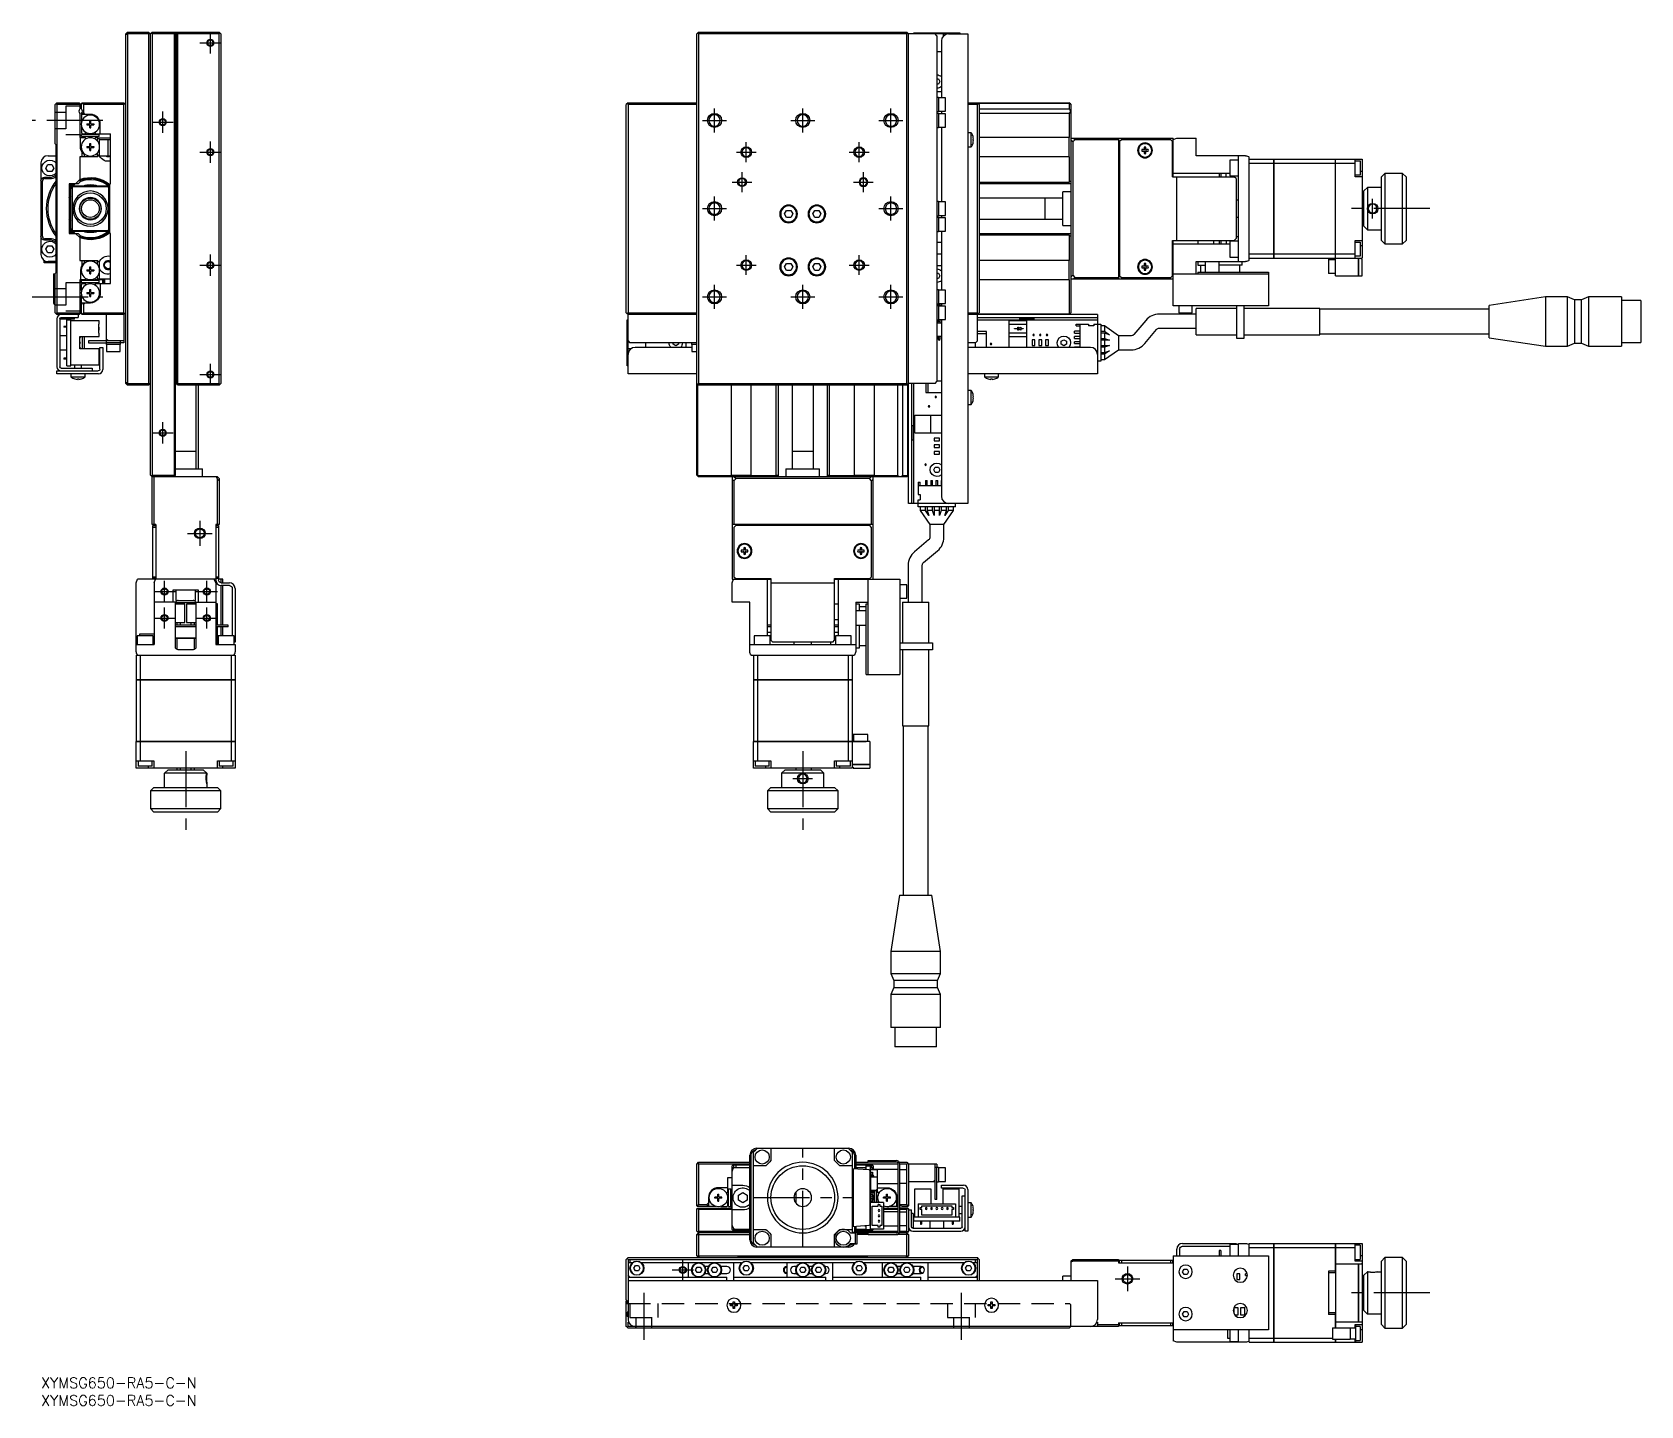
# Model space of a CAD drawing. Extents: x -3 to 453, y -8 to 381.
import ezdxf

# ---------------------------------------------------------------- set-up
doc = ezdxf.new("R2010")
doc.units = 0
doc.header["$LTSCALE"] = 0.5
doc.linetypes.add('CENTER', pattern=[50.8, 31.75, -6.35, 6.35, -6.35])
doc.linetypes.add('DASHED', pattern=[19.05, 12.7, -6.35])
for name, color, linetype in [('MSM_CENTER', 1, 'CENTER'), ('MSM_CONTINUOUS', 7, 'CONTINUOUS'), ('MSM_DASHED', 4, 'DASHED'), ('MSM_NARROW', 5, 'CONTINUOUS'), ('MSM_PART_NUMBER', 7, 'CONTINUOUS')]:
    doc.layers.add(name, color=color, linetype=linetype)
doc.styles.get("Standard").update_dxf_attribs({"font": 'txt.shx', "height": 1, "bigfont": 'bigfont.shx'})

# ---------------------------------------------------------------- blocks, each defined once
blk = doc.blocks.new('*U2')
at = {"layer": 'MSM_PART_NUMBER'}
blk.add_text('XYMSG650-RA5-C-N', height=3, dxfattribs=at).set_placement((0, -3))
blk = doc.blocks.new('*U3')
at = {"layer": 'MSM_PART_NUMBER'}
blk.add_text('XYMSG650-RA5-C-N', height=3, dxfattribs=at).set_placement((0, -8))

msp = doc.modelspace()

# ---------------------------------------------------------------- linework, layer by layer
at = {"layer": 'MSM_CENTER'}
for p, q in [((48, 375.21), (48, 381.21)), ((45, 378.21), (51, 378.21)), ((17.5, 356.21), (-2.5, 356.21)), ((31.5, 355.71), (37.5, 355.71)), ((34.5, 352.71), (34.5, 358.71)), ((187.47, 356.21), (194.27, 356.21)), ((190.87, 352.81), (190.87, 359.61)), ((212.47, 356.21), (219.27, 356.21)), ((215.87, 352.81), (215.87, 359.61)), ((237.47, 356.21), (244.27, 356.21)), ((240.87, 352.81), (240.87, 359.61)), ((45, 347.21), (51, 347.21)), ((48, 344.21), (48, 350.21)), ((197.07, 347.21), (202.67, 347.21)), ((199.87, 344.41), (199.87, 350.01)), ((229.07, 347.21), (234.67, 347.21)), ((231.87, 344.41), (231.87, 350.01)), ((195.87, 338.71), (201.47, 338.71)), ((198.67, 335.91), (198.67, 341.51)), ((230.27, 338.71), (235.87, 338.71)), ((233.07, 335.91), (233.07, 341.51)), ((190.87, 327.81), (190.87, 334.61)), ((240.87, 327.81), (240.87, 334.61)), ((377.37, 328.41), (377.37, 334.01)), ((187.47, 331.21), (194.27, 331.21)), ((237.47, 331.21), (244.27, 331.21)), ((393.62, 331.21), (368.62, 331.21)), ((45, 315.21), (51, 315.21)), ((48, 312.21), (48, 318.21)), ((197.07, 315.21), (202.67, 315.21)), ((199.87, 312.41), (199.87, 318.01)), ((229.07, 315.21), (234.67, 315.21)), ((231.87, 312.41), (231.87, 318.01)), ((-2.5, 306.21), (17.5, 306.21)), ((187.47, 306.21), (194.27, 306.21)), ((190.87, 302.81), (190.87, 309.61)), ((212.47, 306.21), (219.27, 306.21)), ((215.87, 302.81), (215.87, 309.61)), ((237.47, 306.21), (244.27, 306.21)), ((240.87, 302.81), (240.87, 309.61)), ((48, 281.21), (48, 287.21)), ((45, 284.21), (51, 284.21)), ((34.5, 264.71), (34.5, 270.71)), ((31.5, 267.71), (37.5, 267.71)), ((45, 242.71), (45, 235.71)), ((41.5, 239.21), (48.5, 239.21)), ((35, 219.71), (35, 225.71)), ((47, 219.71), (47, 225.71)), ((32, 222.71), (38, 222.71)), ((44, 222.71), (50, 222.71)), ((32, 215.21), (38, 215.21)), ((35, 212.21), (35, 218.21)), ((44, 215.21), (50, 215.21)), ((47, 212.21), (47, 218.21)), ((41, 177.46), (41, 153.46)), ((215.87, 177.46), (215.87, 153.46)), ((213.07, 169.71), (218.67, 169.71)), ((215.87, 37), (215.87, 65)), ((201.87, 51), (229.87, 51)), ((181.87, 27.5), (181.87, 33.5)), ((178.87, 30.5), (184.87, 30.5)), ((304.37, 28), (311.37, 28)), ((307.87, 31.5), (307.87, 24.5)), ((170.87, 23.97), (170.87, 10.68)), ((260.87, 10.68), (260.87, 23.97)), ((393.62, 24), (368.62, 24))]:
    msp.add_line(p, q, dxfattribs=at)
at = {"layer": 'MSM_CONTINUOUS'}
for p, q in [((24.5, 381.21), (24, 380.71)), ((24.5, 380.71), (24, 380.5)), ((24, 281.71), (24, 380.71)), ((24.5, 381.21), (24.5, 281.21)), ((24.5, 381.21), (30.5, 381.21)), ((31, 380.71), (24.5, 380.71)), ((30.5, 381.21), (30.5, 281.21)), ((30.5, 381.21), (31, 380.71)), ((31.5, 381.21), (31, 380.71)), ((31, 255.71), (31, 380.71)), ((31.5, 380.71), (31.25, 380.96)), ((31.5, 381.21), (38.7, 381.21)), ((37.8, 380.71), (31.5, 380.71)), ((31.5, 380.71), (31.5, 255.71)), ((38, 380.91), (37.8, 380.71)), ((37.8, 255.71), (37.8, 380.71)), ((38, 381.21), (38, 255.61)), ((38.2, 379.81), (38.2, 381.21)), ((38.5, 379.81), (38.2, 379.81)), ((38.4, 380.81), (38.4, 380.11)), ((38.5, 380.71), (38.6, 380.81)), ((38.5, 281.71), (38.5, 380.71)), ((38.6, 380.81), (39, 381.21)), ((38.7, 380.71), (38.6, 380.81)), ((38.7, 381.21), (38.85, 381.06)), ((38.7, 381.11), (38.9, 381.11)), ((50.5, 380.71), (38.7, 380.71)), ((38.7, 380.71), (38.7, 281.71)), ((39, 381.21), (50.5, 381.21)), ((50.5, 381.21), (51, 380.71)), ((50.75, 380.96), (50.5, 380.71)), ((50.5, 281.71), (50.5, 380.71)), ((51, 380.71), (51, 281.71)), ((186.12, 380.96), (185.87, 380.71)), ((185.87, 255.71), (185.87, 380.71)), ((186.37, 381.21), (186.12, 380.96)), ((186.37, 380.71), (186.12, 380.96)), ((186.37, 381.21), (245.37, 381.21)), ((186.37, 380.71), (186.37, 281.71)), ((245.37, 380.71), (186.37, 380.71)), ((245.87, 380.71), (245.37, 381.21)), ((245.62, 380.96), (245.37, 380.71)), ((245.37, 281.71), (245.37, 380.71)), ((256.62, 380.71), (245.87, 380.71)), ((245.87, 247.71), (245.87, 380.71)), ((247.37, 380.71), (247.37, 381.01)), ((247.37, 381.01), (260.37, 381.01)), ((253.87, 380.21), (253.37, 380.71)), ((253.87, 380.21), (253.87, 282.21)), ((255.17, 378.71), (255.17, 362.61)), ((255.62, 380.71), (255.62, 379.97)), ((256.62, 380.63), (256.62, 380.71)), ((257.17, 380.71), (262.67, 380.71)), ((260.37, 381.01), (260.37, 380.71)), ((262.67, 380.71), (262.67, 247.71)), ((253.87, 375.71), (255.17, 375.71)), ((253.87, 367.96), (254.3, 367.96)), ((254.3, 366.46), (253.87, 366.46)), ((254.3, 367.96), (254.73, 367.21)), ((254.73, 367.21), (254.3, 366.46)), ((4, 360.71), (4.5, 361.21)), ((4, 349.61), (4, 360.71)), ((4.5, 360.71), (4.25, 360.96)), ((4.5, 361.21), (10.8, 361.21)), ((4.5, 360.71), (4.5, 301.71)), ((11, 360.71), (4.5, 360.71)), ((10.8, 361.21), (11, 361.01)), ((11, 361.01), (11, 359.47)), ((11.6, 361.11), (11.5, 361.01)), ((11.5, 359.47), (11.5, 361.01)), ((11.6, 361.11), (11.7, 361.21)), ((12, 360.71), (11.6, 361.11)), ((11.7, 361.21), (23.5, 361.21)), ((23.5, 360.71), (12, 360.71)), ((12, 360.71), (12, 358.41)), ((23.5, 361.21), (24, 360.71)), ((23.75, 360.96), (23.5, 360.71)), ((23.5, 301.71), (23.5, 360.71)), ((166.37, 361.21), (165.87, 360.71)), ((165.87, 301.71), (165.87, 360.71)), ((166.12, 360.96), (166.37, 360.71)), ((166.37, 361.21), (185.87, 361.21)), ((166.37, 360.71), (166.37, 301.71)), ((185.87, 360.71), (166.37, 360.71)), ((255.17, 364.31), (253.87, 364.31)), ((254.37, 362.71), (253.87, 362.71)), ((254.37, 362.71), (254.37, 358.71)), ((256.37, 362.61), (254.37, 362.61)), ((256.37, 358.81), (256.37, 362.61)), ((262.67, 361.21), (291.37, 361.21)), ((265.37, 360.71), (262.67, 360.71)), ((265.87, 360.71), (265.37, 361.21)), ((265.37, 360.71), (265.62, 360.96)), ((265.37, 301.71), (265.37, 360.71)), ((291.47, 361.01), (265.57, 361.01)), ((265.87, 360.71), (265.87, 301.71)), ((291.52, 361.06), (291.37, 361.21)), ((291.47, 361.01), (291.52, 361.06)), ((291.47, 359.47), (291.47, 361.01)), ((291.52, 361.06), (291.87, 360.71)), ((291.87, 360.71), (291.87, 301.71)), ((11, 358.15), (11, 351.41)), ((11.5, 358.15), (11.5, 355.82)), ((14, 357.91), (11.5, 357.91)), ((12, 358.41), (11.65, 357.91)), ((12.5, 357.91), (12, 358.41)), ((13.86, 356.11), (14.15, 356.11)), ((13.86, 355.31), (13.86, 356.11)), ((14.15, 355.58), (13.86, 355.58)), ((14.15, 355.31), (14.15, 356.11)), ((253.87, 358.71), (254.37, 358.71)), ((254.37, 358.21), (253.87, 358.21)), ((254.37, 358.81), (256.37, 358.81)), ((254.37, 358.21), (254.37, 354.21)), ((256.37, 358.11), (254.37, 358.11)), ((255.17, 358.81), (255.17, 358.11)), ((256.37, 354.31), (256.37, 358.11)), ((265.87, 359.47), (291.47, 359.47)), ((291.47, 358.15), (265.87, 358.15)), ((291.47, 351.41), (291.47, 358.15)), ((11, 351.41), (12.46, 351.41)), ((11.2, 348.71), (11.2, 351.41)), ((11.5, 354.39), (11.5, 352.71)), ((11.5, 352.71), (11.8, 352.41)), ((11.5, 351.61), (11.5, 352.21)), ((16.5, 352.21), (11.5, 352.21)), ((16.5, 351.61), (11.5, 351.61)), ((11.8, 352.41), (12.46, 352.41)), ((12.54, 352.55), (12.46, 352.41)), ((12.46, 351.41), (12.67, 351.03)), ((12.58, 351.21), (12.57, 351.21)), ((13, 355.25), (13.8, 355.25)), ((13, 355.25), (13, 354.96)), ((13, 354.96), (13.8, 354.96)), ((13.53, 354.96), (13.53, 355.25)), ((13.86, 354.11), (13.86, 354.9)), ((13.86, 354.64), (14.15, 354.64)), ((13.86, 354.11), (14.15, 354.11)), ((14.15, 354.11), (14.15, 354.9)), ((14.21, 355.25), (15, 355.25)), ((14.21, 354.96), (15, 354.96)), ((14.47, 354.96), (14.47, 355.25)), ((15, 355.25), (15, 354.96)), ((15.54, 352.41), (15.33, 352.79)), ((15.43, 351.21), (15.42, 351.21)), ((15.46, 351.27), (15.54, 351.41)), ((15.54, 352.41), (19.7, 352.41)), ((16, 351.41), (15.54, 351.41)), ((16, 350.37), (16, 351.41)), ((16.5, 350.91), (16, 351.41)), ((19.7, 351.21), (16.2, 351.21)), ((16.5, 351.61), (16.5, 352.21)), ((16.8, 352.41), (16.8, 355.11)), ((19.7, 338.21), (19.7, 352.41)), ((253.87, 354.21), (254.37, 354.21)), ((254.37, 354.31), (256.37, 354.31)), ((255.17, 354.31), (255.17, 333.11)), ((263.57, 352.71), (262.67, 352.71)), ((263.57, 348.71), (263.57, 352.71)), ((264.12, 351.64), (264.12, 351.66)), ((291.47, 351.41), (265.87, 351.41)), ((291.37, 345.91), (291.37, 351.41)), ((291.87, 351.21), (320.87, 351.21)), ((292.48, 351.21), (292.98, 350.71)), ((305.37, 351.21), (305.37, 311.21)), ((320.87, 350.83), (321.87, 351.21)), ((320.87, 340.21), (320.87, 351.21)), ((321.87, 351.21), (327.37, 351.21)), ((327.37, 346.21), (327.37, 351.21)), ((4, 349.61), (4.3, 349.31)), ((4.3, 313.11), (4.3, 349.31)), ((11.7, 345.91), (11.7, 347.11)), ((12.2, 346.56), (12.2, 345.91)), ((13, 348.85), (13.8, 348.85)), ((13, 348.85), (13, 348.56)), ((13, 348.56), (13.8, 348.56)), ((13.53, 348.56), (13.53, 348.85)), ((13.86, 349.71), (14.15, 349.71)), ((13.86, 348.91), (13.86, 349.71)), ((14.15, 349.18), (13.86, 349.18)), ((13.86, 347.71), (13.86, 348.5)), ((13.86, 348.24), (14.15, 348.24)), ((13.86, 347.71), (14.15, 347.71)), ((14.15, 348.91), (14.15, 349.71)), ((14.15, 347.71), (14.15, 348.5)), ((14.21, 348.85), (15, 348.85)), ((14.21, 348.56), (15, 348.56)), ((14.47, 348.56), (14.47, 348.85)), ((15, 348.85), (15, 348.56)), ((16, 345.91), (16, 347.05)), ((16.5, 350.91), (16.5, 349.42)), ((19.7, 350.66), (16.5, 350.66)), ((16.5, 347.99), (16.5, 346.16)), ((19, 346.16), (19, 350.66)), ((262.67, 348.71), (263.57, 348.71)), ((264.12, 350.91), (264.26, 350.91)), ((264.12, 350.51), (264.12, 350.91)), ((264.26, 350.51), (264.12, 350.51)), ((264.12, 349.76), (264.12, 349.78)), ((292.37, 350.1), (291.87, 350.6)), ((292.98, 350.71), (292.37, 350.1)), ((292.37, 350.1), (292.37, 312.32)), ((305.37, 350.71), (292.98, 350.71)), ((306.17, 350.71), (305.67, 350.21)), ((305.67, 350.21), (305.67, 312.21)), ((320.17, 350.71), (306.17, 350.71)), ((312.63, 347.95), (311.95, 347.95)), ((311.95, 347.47), (312.63, 347.47)), ((312.63, 348.63), (312.63, 347.95)), ((312.63, 347.47), (312.63, 346.79)), ((313.11, 347.95), (313.11, 348.63)), ((313.79, 347.95), (313.11, 347.95)), ((313.11, 346.79), (313.11, 347.47)), ((313.11, 347.47), (313.79, 347.47)), ((320.67, 350.21), (320.17, 350.71)), ((320.67, 340.21), (320.67, 350.21)), ((0, 344.21), (0, 318.21)), ((1.35, 342.71), (1.92, 343.71)), ((1.92, 341.71), (1.35, 342.71)), ((1.92, 343.71), (3.08, 343.71)), ((2, 346.21), (4.3, 346.21)), ((3.08, 343.71), (3.65, 342.71)), ((3.65, 342.71), (3.08, 341.71)), ((16, 345.91), (11, 345.91)), ((11, 345.91), (11, 338.71)), ((16, 345.91), (16.5, 346.41)), ((16.5, 346.16), (19.7, 346.16)), ((291.47, 345.91), (265.87, 345.91)), ((291.47, 338.85), (291.47, 345.91)), ((341.37, 346.21), (327.37, 346.21)), ((336.87, 344.96), (336.87, 340.46)), ((339.37, 344.96), (336.87, 344.96)), ((339.37, 316.21), (339.37, 346.21)), ((342.37, 316.59), (342.37, 345.83)), ((342.37, 345.21), (349.36, 345.21)), ((342.37, 344.05), (349.36, 344.05)), ((349.36, 317.21), (349.36, 345.21)), ((349.37, 345.2), (349.36, 345.2)), ((349.37, 344.05), (349.36, 344.05)), ((349.37, 345.21), (366.86, 345.21)), ((349.37, 345.21), (349.37, 317.21)), ((349.37, 344.05), (366.86, 344.05)), ((366.86, 313.21), (366.86, 345.21)), ((366.87, 345.2), (366.86, 345.2)), ((366.87, 344.05), (366.86, 344.05)), ((366.87, 345.21), (374.37, 345.21)), ((366.87, 312.21), (366.87, 345.21)), ((366.87, 344.05), (372.37, 344.05)), ((372.37, 340.21), (372.37, 345.21)), ((372.37, 344.71), (373.87, 344.71)), ((373.87, 344.71), (373.87, 340.71)), ((374.37, 345.21), (374.37, 317.21)), ((0.38, 323.44), (0.38, 338.98)), ((1, 340.11), (2.5, 340.11)), ((1.13, 339.73), (2.5, 339.73)), ((3.08, 341.71), (1.92, 341.71)), ((10.5, 338.21), (8, 338.21)), ((8, 338.21), (8, 324.21)), ((9, 337.41), (8.8, 337.21)), ((9, 337.41), (9.3, 337.71)), ((19, 337.41), (9, 337.41)), ((9.3, 337.71), (18.7, 337.71)), ((9.79, 338.21), (11, 339.42)), ((11, 338.71), (10.5, 338.21)), ((18.7, 337.71), (19, 337.41)), ((19.2, 337.21), (19, 337.41)), ((19.5, 324.21), (19.5, 338.21)), ((19.5, 338.21), (19.7, 338.21)), ((265.87, 338.71), (291.37, 338.71)), ((291.87, 338.21), (265.87, 338.21)), ((291.37, 338.71), (291.47, 338.85)), ((291.37, 338.21), (291.37, 338.71)), ((291.87, 339.02), (291.47, 338.85)), ((305.67, 341.21), (305.37, 341.21)), ((305.37, 339.46), (305.67, 339.46)), ((336.87, 341.21), (320.67, 341.21)), ((320.67, 340.21), (338.17, 340.21)), ((321.87, 322.21), (321.87, 340.21)), ((333.87, 341.21), (333.87, 340.21)), ((334.37, 341.21), (334.37, 340.21)), ((335.87, 340.21), (335.87, 341.21)), ((336.87, 340.46), (339.37, 340.46)), ((338.67, 339.71), (338.17, 340.21)), ((338.67, 339.71), (338.67, 322.71)), ((373.87, 340.71), (372.37, 340.71)), ((374.37, 340.21), (372.37, 340.21)), ((374.37, 341.71), (373.87, 341.71)), ((380.87, 341.21), (379.87, 340.21)), ((379.87, 322.21), (379.87, 340.21)), ((380.87, 341.21), (380.87, 321.21)), ((385.87, 341.21), (380.87, 341.21)), ((385.87, 321.21), (385.87, 341.21)), ((386.87, 340.21), (385.87, 341.21)), ((386.87, 340.21), (386.87, 322.21)), ((8.5, 336.91), (8.8, 337.21)), ((8.5, 325.51), (8.5, 336.91)), ((8.8, 337.21), (8.8, 325.21)), ((17.2, 334.18), (17.2, 334.37)), ((17.2, 334.18), (17.43, 333.96)), ((17.43, 334.13), (17.43, 333.96)), ((17.43, 333.96), (17.56, 333.96)), ((19.2, 325.21), (19.2, 337.21)), ((19.2, 337.21), (19.5, 336.91)), ((254.37, 333.21), (253.87, 333.21)), ((254.37, 333.21), (254.37, 329.21)), ((256.37, 333.11), (254.37, 333.11)), ((256.37, 329.31), (256.37, 333.11)), ((289.57, 334.21), (265.87, 334.21)), ((284.57, 328.21), (284.57, 334.21)), ((289.57, 326.46), (289.57, 335.96)), ((291.87, 335.96), (289.57, 335.96)), ((305.57, 336.21), (305.37, 336.01)), ((305.57, 336.21), (305.57, 326.21)), ((305.67, 336.21), (305.57, 336.21)), ((338.67, 333.71), (339.37, 333.71)), ((374.87, 333.21), (374.37, 333.21)), ((374.87, 336.21), (375.87, 337.21)), ((374.87, 326.21), (374.87, 336.21)), ((375.87, 337.21), (375.87, 325.21)), ((379.87, 337.21), (375.87, 337.21)), ((12.56, 328.41), (12.63, 328.41)), ((12.69, 328.34), (12.63, 328.41)), ((15.38, 328.41), (15.31, 328.34)), ((15.38, 328.41), (15.44, 328.41)), ((17.43, 328.46), (17.2, 328.23)), ((17.2, 328.04), (17.2, 328.23)), ((17.43, 328.46), (17.43, 328.29)), ((17.56, 328.46), (17.43, 328.46)), ((210.71, 329.71), (211.29, 330.71)), ((211.29, 328.71), (210.71, 329.71)), ((211.29, 330.71), (212.45, 330.71)), ((212.45, 328.71), (211.29, 328.71)), ((212.45, 330.71), (213.02, 329.71)), ((213.02, 329.71), (212.45, 328.71)), ((218.71, 329.71), (219.29, 330.71)), ((219.29, 328.71), (218.71, 329.71)), ((219.29, 330.71), (220.45, 330.71)), ((220.45, 328.71), (219.29, 328.71)), ((220.45, 330.71), (221.02, 329.71)), ((221.02, 329.71), (220.45, 328.71)), ((253.87, 329.21), (254.37, 329.21)), ((254.37, 328.71), (253.87, 328.71)), ((254.37, 329.31), (256.37, 329.31)), ((254.37, 328.71), (254.37, 324.71)), ((256.37, 328.61), (254.37, 328.61)), ((255.17, 329.31), (255.17, 328.61)), ((256.37, 324.81), (256.37, 328.61)), ((339.37, 328.71), (338.67, 328.71)), ((374.87, 328.71), (374.37, 328.71)), ((8, 324.21), (10.5, 324.21)), ((8.8, 325.21), (8.5, 325.51)), ((8.8, 325.21), (9, 325.01)), ((9, 325.01), (19, 325.01)), ((9.3, 324.71), (9, 325.01)), ((18.7, 324.71), (9.3, 324.71)), ((11, 323), (9.79, 324.21)), ((10.5, 324.21), (11, 323.71)), ((11, 323.71), (11, 316.51)), ((19, 325.01), (18.7, 324.71)), ((19, 325.01), (19.2, 325.21)), ((19.5, 325.51), (19.2, 325.21)), ((19.7, 324.21), (19.5, 324.21)), ((19.7, 310.01), (19.7, 324.21)), ((253.87, 324.71), (254.37, 324.71)), ((254.37, 324.81), (256.37, 324.81)), ((255.17, 324.81), (255.17, 308.11)), ((265.87, 328.21), (289.57, 328.21)), ((265.87, 324.21), (291.87, 324.21)), ((291.37, 323.71), (265.87, 323.71)), ((289.57, 326.46), (291.87, 326.46)), ((291.37, 323.71), (291.37, 324.21)), ((291.47, 323.57), (291.37, 323.71)), ((305.37, 326.41), (305.57, 326.21)), ((305.57, 326.21), (305.67, 326.21)), ((375.87, 325.21), (374.87, 326.21)), ((375.87, 325.21), (379.87, 325.21)), ((2.5, 322.31), (1, 322.31)), ((2.5, 322.69), (1.13, 322.69)), ((1.35, 319.71), (1.92, 320.71)), ((1.92, 318.71), (1.35, 319.71)), ((1.92, 320.71), (3.08, 320.71)), ((3.08, 320.71), (3.65, 319.71)), ((3.65, 319.71), (3.08, 318.71)), ((253.87, 321.71), (255.17, 321.71)), ((291.47, 316.51), (291.47, 323.57)), ((291.47, 323.57), (291.87, 323.4)), ((305.67, 322.96), (305.37, 322.96)), ((305.37, 321.21), (305.67, 321.21)), ((320.67, 312.21), (320.67, 322.21)), ((320.67, 322.21), (338.17, 322.21)), ((320.67, 321.21), (336.87, 321.21)), ((320.87, 303.71), (320.87, 322.21)), ((327.87, 322.21), (327.87, 321.21)), ((332.37, 321.21), (332.37, 322.21)), ((333.87, 322.21), (333.87, 321.21)), ((334.37, 322.21), (334.37, 321.21)), ((335.87, 322.21), (335.87, 321.21)), ((336.87, 321.96), (336.87, 317.46)), ((339.37, 321.96), (336.87, 321.96)), ((338.17, 322.21), (338.67, 322.71)), ((339.37, 323.21), (338.67, 323.21)), ((372.37, 322.21), (374.37, 322.21)), ((372.37, 317.21), (372.37, 322.21)), ((372.37, 321.71), (373.87, 321.71)), ((373.87, 321.71), (373.87, 317.71)), ((374.37, 320.71), (373.87, 320.71)), ((379.87, 322.21), (380.87, 321.21)), ((380.87, 321.21), (385.87, 321.21)), ((385.87, 321.21), (386.87, 322.21)), ((0.9, 315.81), (0.9, 316.54)), ((4.1, 315.81), (0.9, 315.81)), ((3.08, 318.71), (1.92, 318.71)), ((4.3, 316.21), (2, 316.21)), ((4.1, 316.21), (4.1, 315.81)), ((11, 316.51), (16, 316.51)), ((11.7, 315.31), (11.7, 316.51)), ((12.2, 316.51), (12.2, 315.85)), ((13.86, 314.71), (14.15, 314.71)), ((13.86, 313.91), (13.86, 314.71)), ((14.15, 313.91), (14.15, 314.71)), ((16, 315.37), (16, 316.51)), ((16.5, 316.01), (16, 316.51)), ((16.5, 316.01), (16.5, 314.42)), ((210.71, 314.71), (211.29, 315.71)), ((211.29, 313.71), (210.71, 314.71)), ((211.29, 315.71), (212.45, 315.71)), ((212.45, 315.71), (213.02, 314.71)), ((213.02, 314.71), (212.45, 313.71)), ((218.71, 314.71), (219.29, 315.71)), ((219.29, 313.71), (218.71, 314.71)), ((219.29, 315.71), (220.45, 315.71)), ((220.45, 315.71), (221.02, 314.71)), ((221.02, 314.71), (220.45, 313.71)), ((255.17, 318.31), (253.87, 318.31)), ((253.87, 315.11), (255.17, 315.11)), ((291.47, 316.51), (265.87, 316.51)), ((291.37, 311.01), (291.37, 316.51)), ((312.63, 314.95), (311.95, 314.95)), ((312.63, 315.63), (312.63, 314.95)), ((313.11, 314.95), (313.11, 315.63)), ((313.79, 314.95), (313.11, 314.95)), ((327.37, 312.71), (327.37, 316.21)), ((327.37, 316.21), (341.37, 316.21)), ((327.87, 316.21), (327.87, 315.21)), ((327.87, 315.21), (329.87, 315.21)), ((328.62, 315.21), (328.62, 313.21)), ((329.87, 316.21), (329.87, 313.21)), ((333.87, 313.21), (333.87, 316.21)), ((340.37, 315.21), (333.87, 315.21)), ((336.87, 317.46), (339.37, 317.46)), ((339.62, 315.21), (339.62, 313.21)), ((340.37, 315.21), (340.37, 316.21)), ((342.37, 318.36), (349.36, 318.36)), ((342.37, 317.21), (349.36, 317.21)), ((349.37, 318.37), (349.36, 318.37)), ((349.37, 317.22), (349.36, 317.22)), ((349.37, 318.36), (366.86, 318.36)), ((349.37, 317.21), (366.86, 317.21)), ((364.87, 317.21), (364.87, 312.81)), ((366.86, 316.71), (364.87, 316.71)), ((366.87, 318.37), (366.86, 318.37)), ((366.87, 317.22), (366.86, 317.22)), ((366.86, 316.91), (366.87, 316.91)), ((366.86, 315.81), (366.87, 315.81)), ((366.87, 318.36), (372.37, 318.36)), ((366.87, 317.21), (374.37, 317.21)), ((373.87, 317.71), (372.37, 317.71)), ((373.36, 312.21), (373.36, 317.21)), ((373.37, 317.21), (373.37, 312.21)), ((374.17, 316.91), (374.17, 317.21)), ((374.37, 316.91), (374.17, 316.91)), ((374.37, 312.21), (374.37, 316.91)), ((3.5, 312.71), (4, 312.71)), ((3.5, 312.71), (3.5, 304.71)), ((4.3, 313.11), (4, 312.81)), ((4, 301.71), (4, 312.81)), ((12.46, 311.01), (11, 311.01)), ((11, 311.01), (11, 301.41)), ((11.58, 310.13), (11, 310.13)), ((11.2, 313.71), (11.2, 311.01)), ((11.5, 310.21), (11.5, 310.81)), ((16.5, 310.81), (11.5, 310.81)), ((16.5, 310.21), (11.5, 310.21)), ((11.8, 310.01), (11.5, 309.71)), ((11.7, 310.21), (11.65, 310.16)), ((11.8, 310.01), (12.46, 310.01)), ((12, 311.01), (12, 310.81)), ((12.67, 311.39), (12.46, 311.01)), ((12.46, 310.01), (12.54, 309.87)), ((12.58, 311.21), (12.57, 311.21)), ((13, 313.85), (13.8, 313.85)), ((13, 313.85), (13, 313.56)), ((13, 313.56), (13.8, 313.56)), ((13.53, 313.56), (13.53, 313.85)), ((14.15, 314.18), (13.86, 314.18)), ((13.86, 312.71), (13.86, 313.5)), ((13.86, 313.24), (14.15, 313.24)), ((13.86, 312.71), (14.15, 312.71)), ((14.15, 312.71), (14.15, 313.5)), ((14.21, 313.85), (15, 313.85)), ((14.21, 313.56), (15, 313.56)), ((14.47, 313.56), (14.47, 313.85)), ((15, 313.85), (15, 313.56)), ((15.33, 309.63), (15.54, 310.01)), ((15.43, 311.21), (15.42, 311.21)), ((15.43, 311.21), (15.43, 311.21)), ((15.54, 311.01), (15.46, 311.15)), ((17.43, 311.01), (15.54, 311.01)), ((15.54, 310.01), (19.7, 310.01)), ((15.93, 310.81), (15.93, 311.01)), ((15.93, 310.01), (15.93, 310.21)), ((16, 311.01), (16, 312.05)), ((16, 311.01), (16.5, 311.51)), ((19.7, 311.21), (16.2, 311.21)), ((16.5, 312.99), (16.5, 311.51)), ((16.5, 310.21), (16.5, 310.81)), ((16.8, 310.01), (16.8, 307.31)), ((17.43, 311.21), (17.43, 310.01)), ((17.93, 310.01), (17.93, 311.21)), ((18, 311.01), (17.93, 311.01)), ((18, 311.21), (18, 310.01)), ((212.45, 313.71), (211.29, 313.71)), ((220.45, 313.71), (219.29, 313.71)), ((253.87, 312.96), (254.3, 312.96)), ((254.3, 311.46), (253.87, 311.46)), ((254.3, 312.96), (254.73, 312.21)), ((254.73, 312.21), (254.3, 311.46)), ((291.47, 311.01), (265.87, 311.01)), ((291.47, 301.41), (291.47, 311.01)), ((291.87, 311.82), (292.37, 312.32)), ((320.87, 311.21), (291.87, 311.21)), ((292.37, 312.32), (292.98, 311.71)), ((292.98, 311.71), (292.48, 311.21)), ((292.98, 311.71), (305.37, 311.71)), ((305.67, 312.21), (306.17, 311.71)), ((306.17, 311.71), (320.17, 311.71)), ((311.95, 314.47), (312.63, 314.47)), ((312.63, 314.47), (312.63, 313.79)), ((313.11, 314.47), (313.79, 314.47)), ((313.11, 313.79), (313.11, 314.47)), ((320.17, 311.71), (320.67, 312.21)), ((320.87, 312.71), (347.87, 312.71)), ((327.87, 313.21), (327.87, 312.71)), ((327.87, 313.21), (347.87, 313.21)), ((347.87, 313.21), (347.87, 303.71)), ((366.87, 312.81), (364.87, 312.81)), ((366.87, 313.21), (366.86, 313.21)), ((366.87, 312.21), (373.36, 312.21)), ((373.37, 312.22), (373.36, 312.22)), ((373.37, 312.21), (374.37, 312.21)), ((11.5, 308.02), (11.5, 309.71)), ((11.5, 301.41), (11.5, 306.59)), ((13, 307.45), (13.8, 307.45)), ((13, 307.45), (13, 307.16)), ((13, 307.16), (13.8, 307.16)), ((13.53, 307.16), (13.53, 307.45)), ((13.86, 308.31), (14.15, 308.31)), ((13.86, 307.51), (13.86, 308.31)), ((14.15, 307.78), (13.86, 307.78)), ((13.86, 306.31), (13.86, 307.1)), ((13.86, 306.84), (14.15, 306.84)), ((13.86, 306.31), (14.15, 306.31)), ((14.15, 307.51), (14.15, 308.31)), ((14.15, 306.31), (14.15, 307.1)), ((14.21, 307.45), (15, 307.45)), ((14.21, 307.16), (15, 307.16)), ((14.47, 307.16), (14.47, 307.45)), ((15, 307.45), (15, 307.16)), ((15.43, 309.81), (15.43, 309.8)), ((254.37, 308.21), (253.87, 308.21)), ((254.37, 308.21), (254.37, 304.21)), ((256.37, 308.11), (254.37, 308.11)), ((256.37, 304.31), (256.37, 308.11)), ((426.37, 306.21), (410.37, 303.78)), ((426.37, 306.21), (426.37, 292.21)), ((432.57, 306.21), (426.37, 306.21)), ((432.57, 292.21), (432.57, 306.21)), ((434.57, 305.36), (432.57, 306.21)), ((438.57, 306.21), (436.57, 305.36)), ((438.57, 306.21), (438.57, 292.21)), ((447.87, 306.21), (438.57, 306.21)), ((447.87, 306.21), (447.87, 292.21)), ((4.25, 301.46), (4, 301.71)), ((4.25, 301.46), (4.5, 301.71)), ((4.5, 301.21), (4.25, 301.46)), ((4.5, 301.71), (11, 301.71)), ((10.8, 301.21), (4.5, 301.21)), ((10.5, 301.21), (10.5, 300.41)), ((11, 301.41), (10.8, 301.21)), ((11, 304.21), (11.5, 304.21)), ((11, 303.71), (11.5, 303.71)), ((11.5, 304.51), (14, 304.51)), ((11.5, 301.41), (11.6, 301.31)), ((11.6, 301.31), (12, 301.71)), ((11.7, 301.21), (11.6, 301.31)), ((11.65, 304.51), (12, 304.01)), ((23.5, 301.21), (11.7, 301.21)), ((12, 304.01), (12.5, 304.51)), ((12, 304.01), (12, 301.71)), ((12, 301.71), (23.5, 301.71)), ((18.5, 301.21), (18.5, 292.71)), ((23.5, 301.71), (23.75, 301.46)), ((23.75, 301.46), (23.5, 301.21)), ((23.5, 301.21), (23.5, 293.21)), ((24, 301.71), (23.75, 301.46)), ((165.87, 301.71), (166.12, 301.46)), ((166.37, 301.71), (166.12, 301.46)), ((166.12, 301.46), (166.37, 301.21)), ((166.37, 301.71), (185.87, 301.71)), ((185.87, 301.21), (166.37, 301.21)), ((166.37, 284.41), (166.37, 301.21)), ((253.87, 304.21), (254.37, 304.21)), ((254.87, 303.9), (253.87, 303.9)), ((254.37, 303.71), (253.87, 303.71)), ((254.37, 304.31), (256.37, 304.31)), ((254.37, 303.71), (254.37, 299.71)), ((256.37, 303.61), (254.37, 303.61)), ((254.87, 303.61), (254.87, 303.9)), ((255.17, 304.31), (255.17, 303.61)), ((256.37, 299.81), (256.37, 303.61)), ((262.67, 301.71), (265.37, 301.71)), ((299.37, 301.21), (262.67, 301.21)), ((265.62, 301.46), (265.37, 301.71)), ((265.37, 301.21), (265.62, 301.46)), ((265.37, 293.71), (265.37, 301.21)), ((265.57, 301.41), (291.47, 301.41)), ((265.62, 301.46), (265.87, 301.71)), ((291.37, 301.21), (291.52, 301.36)), ((291.52, 301.36), (291.47, 301.41)), ((291.87, 301.71), (291.52, 301.36)), ((299.37, 301.21), (299.37, 284.41)), ((327.37, 301.34), (316.91, 301.34)), ((347.87, 303.71), (320.87, 303.71)), ((322.47, 303.71), (322.47, 301.71)), ((322.47, 301.71), (326.27, 301.71)), ((326.27, 301.71), (326.27, 303.71)), ((327.37, 295.46), (327.37, 302.96)), ((338.87, 302.96), (327.37, 302.96)), ((338.87, 294.46), (338.87, 303.71)), ((340.87, 303.71), (340.87, 294.46)), ((362.37, 302.96), (340.87, 302.96)), ((362.37, 295.46), (362.37, 302.96)), ((410.37, 302.71), (362.37, 302.71)), ((410.37, 294.64), (410.37, 303.78)), ((434.57, 305.36), (434.57, 293.06)), ((436.57, 305.36), (434.57, 305.36)), ((436.57, 293.06), (436.57, 305.36)), ((453.37, 305.16), (447.87, 305.16)), ((453.37, 305.16), (453.37, 293.26)), ((4.5, 300.01), (4.5, 286.41)), ((5.3, 300.01), (5.3, 286.41)), ((5.5, 300.36), (5.5, 299.91)), ((9.5, 299.91), (5.5, 299.91)), ((5.7, 300.41), (10.5, 300.41)), ((6.5, 297.83), (6.5, 297.58)), ((7.3, 297.83), (6.5, 297.83)), ((7.3, 297.58), (6.5, 297.58)), ((7.3, 286.71), (7.3, 299.71)), ((7.3, 299.71), (8.5, 299.71)), ((8.5, 286.71), (8.5, 299.71)), ((16.5, 299.46), (8.5, 299.46)), ((9.5, 299.91), (9.5, 300.41)), ((16.5, 298.46), (16.4, 298.46)), ((16.4, 295.96), (16.4, 298.46)), ((16.4, 297.66), (16.5, 297.66)), ((16.4, 297.28), (16.5, 297.28)), ((16.4, 297.13), (16.5, 297.13)), ((16.4, 296.76), (16.5, 296.76)), ((16.5, 298.46), (16.5, 299.46)), ((16.5, 296.76), (16.5, 297.66)), ((166.07, 299.71), (166.37, 299.71)), ((166.07, 286.71), (166.07, 299.71)), ((253.87, 299.71), (254.37, 299.71)), ((253.87, 298.87), (255.17, 298.87)), ((254.29, 299.6), (254.4, 299.67)), ((254.29, 298.87), (254.29, 299.6)), ((254.29, 299.31), (254.72, 299.31)), ((254.37, 299.81), (256.37, 299.81)), ((254.4, 299.67), (254.4, 299.81)), ((254.6, 299.81), (254.6, 299.67)), ((254.6, 299.67), (254.72, 299.6)), ((254.72, 299.6), (254.72, 298.87)), ((255.17, 299.81), (255.17, 249.71)), ((265.37, 300.41), (299.37, 300.41)), ((265.37, 299.71), (299.37, 299.71)), ((267.97, 296.36), (265.37, 296.36)), ((267.97, 291.91), (267.97, 296.36)), ((279.37, 299.46), (274.37, 299.46)), ((274.37, 291.91), (274.37, 299.46)), ((274.37, 298.46), (279.37, 298.46)), ((275.87, 297.28), (276.82, 297.28)), ((275.87, 297.13), (275.87, 297.28)), ((276.82, 297.13), (275.87, 297.13)), ((276.82, 297.28), (276.82, 297.66)), ((276.82, 297.66), (276.97, 297.66)), ((276.82, 296.76), (276.82, 297.13)), ((276.97, 296.76), (276.82, 296.76)), ((276.97, 297.27), (277.65, 297.66)), ((276.97, 297.66), (276.97, 297.27)), ((276.97, 297.15), (276.97, 296.76)), ((277.65, 296.76), (276.97, 297.15)), ((277.37, 299.71), (277.37, 300.41)), ((281.37, 299.91), (277.37, 299.91)), ((277.65, 297.66), (277.65, 297.28)), ((277.65, 297.28), (278.35, 297.28)), ((278.35, 297.13), (277.65, 297.13)), ((277.65, 297.13), (277.65, 296.76)), ((278.35, 297.28), (278.35, 297.13)), ((279.37, 291.91), (279.37, 299.46)), ((281.37, 300.41), (281.37, 299.71)), ((292.87, 295.96), (292.87, 296.46)), ((294.37, 296.46), (292.87, 296.46)), ((293.37, 297.96), (293.37, 298.46)), ((293.37, 298.46), (296.87, 298.46)), ((293.37, 297.96), (294.37, 297.96)), ((294.37, 298.46), (294.37, 291.91)), ((296.87, 298.46), (296.87, 297.96)), ((298.37, 297.96), (296.87, 297.96)), ((298.37, 298.46), (298.37, 297.96)), ((298.37, 298.46), (300.37, 298.46)), ((300.37, 298.46), (300.37, 287.96)), ((301.37, 297.96), (300.37, 297.96)), ((300.37, 296.46), (301.37, 296.46)), ((301.37, 297.96), (301.37, 296.46)), ((305.37, 295.21), (301.37, 297.96)), ((301.37, 296.46), (302.82, 295.46)), ((313.08, 299.55), (309.74, 295.57)), ((312.8, 292.99), (316.14, 296.98)), ((316.91, 297.34), (327.37, 297.34)), ((7.3, 295.21), (5.3, 295.21)), ((11, 294.96), (16.5, 294.96)), ((11, 291.46), (11, 294.96)), ((11.7, 294.96), (11.7, 291.46)), ((12.2, 294.96), (12.2, 291.46)), ((13.5, 293.71), (13.5, 293.21)), ((23.5, 293.71), (13.5, 293.71)), ((13.5, 293.21), (18.5, 293.21)), ((16.5, 295.96), (16.4, 295.96)), ((16.5, 294.96), (16.5, 295.96)), ((16.7, 285.71), (16.7, 291.91)), ((16.7, 291.91), (17.5, 291.91)), ((17.5, 291.91), (17.5, 285.61)), ((19, 293.71), (18.5, 294.21)), ((22.5, 293.21), (18.5, 293.21)), ((22.5, 292.71), (18.5, 292.71)), ((18.6, 292.71), (18.6, 290.71)), ((22.4, 290.71), (22.4, 292.71)), ((22.5, 292.71), (22.5, 293.71)), ((23.5, 293.21), (22.5, 293.21)), ((166.37, 293.71), (166.87, 293.21)), ((185.87, 293.21), (166.87, 293.21)), ((184.47, 291.91), (168.37, 291.91)), ((171.37, 291.91), (171.37, 293.21)), ((179.12, 292.78), (179.12, 293.21)), ((179.87, 292.34), (179.12, 292.78)), ((180.62, 292.78), (179.87, 292.34)), ((180.62, 293.21), (180.62, 292.78)), ((182.77, 293.21), (182.77, 291.91)), ((184.37, 293.21), (184.37, 292.71)), ((185.87, 292.71), (184.37, 292.71)), ((184.47, 292.71), (184.47, 290.71)), ((255.17, 294.97), (253.87, 294.97)), ((254.29, 294.97), (254.29, 294.24)), ((254.72, 294.53), (254.29, 294.53)), ((254.4, 294.17), (254.29, 294.24)), ((254.4, 293.92), (254.4, 294.17)), ((254.4, 293.92), (254.6, 293.92)), ((254.72, 294.24), (254.6, 294.17)), ((254.6, 294.17), (254.6, 293.92)), ((254.72, 294.97), (254.72, 294.24)), ((264.87, 293.21), (262.67, 293.21)), ((297.37, 291.91), (262.67, 291.91)), ((264.77, 293.21), (264.77, 291.91)), ((264.87, 293.21), (265.37, 293.71)), ((267.97, 295.76), (265.37, 295.76)), ((279.37, 295.96), (274.37, 295.96)), ((274.37, 294.96), (279.37, 294.96)), ((281.67, 294.01), (280.87, 294.01)), ((280.87, 294.01), (280.87, 292.41)), ((280.87, 292.41), (281.67, 292.41)), ((281.67, 292.41), (281.67, 294.01)), ((283.58, 294.01), (282.78, 294.01)), ((282.78, 294.01), (282.78, 292.41)), ((282.78, 292.41), (283.58, 292.41)), ((283.58, 292.41), (283.58, 294.01)), ((284.68, 294.01), (284.68, 292.41)), ((285.48, 294.01), (284.68, 294.01)), ((284.68, 292.41), (285.48, 292.41)), ((285.48, 292.41), (285.48, 294.01)), ((289.12, 293.64), (289.87, 294.07)), ((289.12, 292.78), (289.12, 293.64)), ((289.87, 292.34), (289.12, 292.78)), ((289.87, 294.07), (290.62, 293.64)), ((290.62, 292.78), (289.87, 292.34)), ((290.62, 293.64), (290.62, 292.78)), ((292.87, 295.96), (294.37, 295.96)), ((292.87, 294.46), (292.87, 294.96)), ((294.37, 294.96), (292.87, 294.96)), ((292.87, 294.46), (294.37, 294.46)), ((292.87, 292.96), (292.87, 293.46)), ((294.37, 293.46), (292.87, 293.46)), ((292.87, 292.96), (294.37, 292.96)), ((292.87, 291.91), (292.87, 291.96)), ((294.37, 291.96), (292.87, 291.96)), ((301.37, 295.96), (300.37, 295.96)), ((300.37, 294.46), (301.37, 294.46)), ((302.82, 293.96), (300.37, 293.96)), ((300.37, 292.46), (302.82, 292.46)), ((301.37, 291.96), (300.37, 291.96)), ((301.37, 295.96), (301.37, 294.46)), ((302.82, 295.46), (301.37, 295.96)), ((301.37, 294.46), (302.82, 293.96)), ((301.37, 293.96), (301.37, 292.46)), ((302.82, 292.46), (301.37, 291.96)), ((301.37, 291.96), (301.37, 290.46)), ((305.37, 295.21), (305.37, 291.21)), ((308.97, 295.21), (305.37, 295.21)), ((327.37, 295.46), (338.87, 295.46)), ((340.87, 294.46), (338.87, 294.46)), ((340.87, 295.46), (362.37, 295.46)), ((362.37, 295.71), (410.37, 295.71)), ((410.37, 294.64), (426.37, 292.21)), ((426.37, 292.21), (432.57, 292.21)), ((432.57, 292.21), (434.57, 293.06)), ((434.57, 293.06), (436.57, 293.06)), ((436.57, 293.06), (438.57, 292.21)), ((438.57, 292.21), (447.87, 292.21)), ((447.87, 293.26), (453.37, 293.26)), ((5.3, 291.21), (7.3, 291.21)), ((7.3, 288.83), (6.5, 288.83)), ((6.5, 288.83), (6.5, 288.58)), ((7.3, 288.58), (6.5, 288.58)), ((16.5, 291.46), (11, 291.46)), ((16.5, 286.96), (16.5, 291.46)), ((18.6, 290.71), (22.4, 290.71)), ((167.1, 291.46), (166.37, 291.46)), ((184.47, 290.71), (185.87, 290.71)), ((300.37, 287.96), (299.37, 287.96)), ((300.37, 290.46), (301.37, 290.46)), ((301.37, 289.96), (300.37, 289.96)), ((300.37, 288.46), (301.37, 288.46)), ((301.37, 288.46), (305.37, 291.21)), ((301.37, 290.46), (302.82, 290.96)), ((302.82, 290.96), (301.37, 289.96)), ((301.37, 289.96), (301.37, 288.46)), ((305.37, 291.21), (308.97, 291.21)), ((4.5, 284.41), (4.5, 285.21)), ((4.5, 285.21), (16.2, 285.21)), ((16.3, 284.41), (4.5, 284.41)), ((5.7, 286.01), (14.5, 286.01)), ((7.3, 286.71), (8.5, 286.71)), ((8.5, 286.96), (16.5, 286.96)), ((8.5, 284.41), (8.5, 283.51)), ((8.5, 283.51), (12.5, 283.51)), ((9.5, 286.96), (9.5, 286.01)), ((9.55, 282.95), (9.57, 282.95)), ((10.3, 282.95), (10.7, 282.95)), ((10.3, 282.82), (10.3, 282.95)), ((10.7, 282.95), (10.7, 282.82)), ((11.43, 282.95), (11.45, 282.95)), ((11.5, 286.01), (11.5, 286.96)), ((12.5, 283.51), (12.5, 284.41)), ((14.5, 286.01), (14.5, 285.21)), ((166.37, 286.71), (166.07, 286.71)), ((185.87, 284.41), (166.37, 284.41)), ((299.37, 284.41), (262.67, 284.41)), ((267.37, 284.41), (267.37, 283.51)), ((267.37, 283.51), (271.37, 283.51)), ((268.42, 282.95), (268.44, 282.95)), ((269.17, 282.95), (269.57, 282.95)), ((269.17, 282.82), (269.17, 282.95)), ((269.57, 282.95), (269.57, 282.82)), ((270.3, 282.95), (270.32, 282.95)), ((271.37, 283.51), (271.37, 284.41)), ((24.5, 281.71), (24, 281.92)), ((24, 281.71), (24.5, 281.21)), ((24.5, 281.71), (31, 281.71)), ((30.5, 281.21), (24.5, 281.21)), ((31, 281.71), (30.5, 281.21)), ((38.5, 282.61), (38.1, 282.61)), ((38.1, 255.71), (38.1, 282.61)), ((38.4, 282.31), (38.4, 281.61)), ((38.6, 281.61), (38.5, 281.71)), ((38.6, 281.61), (38.7, 281.71)), ((39, 281.21), (38.6, 281.61)), ((38.7, 281.71), (50.5, 281.71)), ((38.9, 281.31), (38.7, 281.31)), ((50.5, 281.21), (39, 281.21)), ((44, 257.51), (44, 281.21)), ((44.5, 281.21), (44.5, 257.51)), ((50.5, 281.71), (50.75, 281.46)), ((51, 281.71), (50.5, 281.21)), ((185.87, 281.71), (186.37, 281.21)), ((186.07, 281.51), (186.07, 255.61)), ((186.12, 281.46), (186.37, 281.71)), ((186.37, 281.71), (245.37, 281.71)), ((245.37, 281.21), (186.37, 281.21)), ((195.67, 255.61), (195.67, 281.21)), ((201.17, 281.21), (201.17, 255.61)), ((208.37, 255.71), (208.37, 281.21)), ((208.87, 281.21), (208.87, 255.21)), ((212.87, 281.21), (212.87, 257.51)), ((218.87, 257.51), (218.87, 281.21)), ((222.87, 255.21), (222.87, 281.21)), ((223.37, 281.21), (223.37, 255.71)), ((230.57, 255.61), (230.57, 281.21)), ((236.07, 281.21), (236.07, 255.61)), ((242.81, 255.61), (242.81, 281.21)), ((244.13, 281.21), (244.13, 255.61)), ((245.37, 281.71), (245.62, 281.46)), ((245.37, 281.21), (245.87, 281.71)), ((245.67, 255.61), (245.67, 281.51)), ((253.37, 281.71), (245.87, 281.71)), ((246.67, 281.71), (246.67, 247.71)), ((247.37, 247.71), (247.37, 281.71)), ((250.72, 281.71), (250.72, 279.11)), ((250.72, 279.11), (255.17, 279.11)), ((251.32, 281.71), (251.32, 279.11)), ((253.37, 281.71), (253.87, 282.21)), ((255.17, 282.31), (253.87, 282.31)), ((263.57, 279.71), (262.67, 279.71)), ((263.57, 275.71), (263.57, 279.71)), ((264.12, 278.64), (264.12, 278.66)), ((262.67, 275.71), (263.57, 275.71)), ((264.12, 277.91), (264.26, 277.91)), ((264.12, 277.51), (264.12, 277.91)), ((264.26, 277.51), (264.12, 277.51)), ((264.12, 276.76), (264.12, 276.78)), ((247.37, 269.71), (246.67, 269.71)), ((247.17, 269.71), (247.17, 265.71)), ((247.62, 267.71), (247.62, 272.71)), ((247.62, 272.71), (255.17, 272.71)), ((252.12, 267.71), (252.12, 272.71)), ((246.67, 265.71), (247.37, 265.71)), ((247.62, 267.71), (255.17, 267.71)), ((253.07, 266.21), (253.07, 265.41)), ((254.67, 266.21), (253.07, 266.21)), ((253.07, 265.41), (254.67, 265.41)), ((254.67, 265.41), (254.67, 266.21)), ((38, 262.51), (44, 262.51)), ((212.87, 262.51), (218.87, 262.51)), ((253.07, 264.3), (253.07, 263.5)), ((254.67, 264.3), (253.07, 264.3)), ((253.07, 263.5), (254.67, 263.5)), ((253.07, 262.4), (253.07, 261.6)), ((254.67, 262.4), (253.07, 262.4)), ((253.07, 261.6), (254.67, 261.6)), ((254.67, 263.5), (254.67, 264.3)), ((254.67, 261.6), (254.67, 262.4)), ((31, 255.71), (31.5, 255.21)), ((31.25, 255.46), (31.5, 255.71)), ((31.5, 255.71), (37.8, 255.71)), ((37.6, 255.21), (37.95, 255.56)), ((37.8, 255.71), (37.95, 255.56)), ((37.95, 255.56), (38, 255.61)), ((38, 255.61), (38.1, 255.71)), ((38.1, 257.51), (45.75, 257.51)), ((45.75, 255.21), (45.75, 257.51)), ((185.87, 255.71), (186.37, 255.21)), ((186.02, 255.56), (186.07, 255.61)), ((186.07, 255.61), (195.67, 255.61)), ((195.67, 255.71), (201.17, 255.71)), ((201.17, 255.61), (208.23, 255.61)), ((208.23, 255.61), (208.06, 255.21)), ((208.23, 255.61), (208.37, 255.71)), ((208.37, 255.71), (208.87, 255.71)), ((211.12, 257.51), (220.62, 257.51)), ((211.12, 257.51), (211.12, 255.21)), ((220.62, 255.21), (220.62, 257.51)), ((222.87, 255.71), (223.37, 255.71)), ((223.37, 255.71), (223.51, 255.61)), ((223.68, 255.21), (223.51, 255.61)), ((223.51, 255.61), (230.57, 255.61)), ((230.57, 255.71), (236.07, 255.71)), ((236.07, 255.61), (242.81, 255.61)), ((244.13, 255.61), (245.67, 255.61)), ((245.87, 255.71), (245.37, 255.21)), ((245.67, 255.61), (245.72, 255.56)), ((253, 257.21), (253.44, 257.96)), ((253.44, 256.46), (253, 257.21)), ((253.44, 257.96), (254.3, 257.96)), ((254.3, 256.46), (253.44, 256.46)), ((254.3, 257.96), (254.73, 257.21)), ((254.73, 257.21), (254.3, 256.46)), ((31.5, 241.71), (31.5, 255.21)), ((50, 255.21), (31.5, 255.21)), ((32, 255.21), (32, 241.71)), ((50, 254.6), (49.69, 255.21)), ((50, 255.21), (50.5, 254.71)), ((50, 241.71), (50, 254.6)), ((50.5, 254.1), (50, 254.6)), ((50.5, 254.71), (50.5, 241.71)), ((245.37, 255.21), (186.37, 255.21)), ((195.87, 255.21), (195.87, 226.21)), ((196.37, 254.1), (195.87, 254.6)), ((196.98, 254.71), (196.37, 254.1)), ((196.37, 254.1), (196.37, 241.71)), ((196.48, 255.21), (196.98, 254.71)), ((234.76, 254.71), (196.98, 254.71)), ((234.76, 254.71), (235.26, 255.21)), ((235.37, 254.1), (234.76, 254.71)), ((235.87, 254.6), (235.37, 254.1)), ((235.37, 241.71), (235.37, 254.1)), ((235.87, 226.21), (235.87, 255.21)), ((248.62, 253.71), (248.62, 250.21)), ((248.62, 253.71), (249.12, 253.71)), ((255.17, 252.71), (248.62, 252.71)), ((249.12, 252.71), (249.12, 253.71)), ((250.62, 254.21), (251.12, 254.21)), ((250.62, 254.21), (250.62, 252.71)), ((251.12, 252.71), (251.12, 254.21)), ((252.12, 254.21), (252.62, 254.21)), ((252.12, 254.21), (252.12, 252.71)), ((252.62, 252.71), (252.62, 254.21)), ((253.62, 254.21), (254.12, 254.21)), ((253.62, 254.21), (253.62, 252.71)), ((254.12, 252.71), (254.12, 254.21)), ((255.12, 254.21), (255.17, 254.21)), ((255.12, 254.21), (255.12, 252.71)), ((262.67, 247.71), (245.87, 247.71)), ((248.62, 250.21), (249.12, 250.21)), ((248.62, 246.71), (248.62, 248.71)), ((248.62, 248.71), (249.12, 248.71)), ((259.12, 246.71), (248.62, 246.71)), ((249.12, 250.21), (249.12, 248.71)), ((249.12, 246.71), (249.12, 245.71)), ((250.62, 245.71), (250.62, 246.71)), ((251.12, 246.71), (251.12, 245.71)), ((252.62, 245.71), (252.62, 246.71)), ((253.12, 246.71), (253.12, 244.25)), ((254.62, 244.25), (254.62, 246.71)), ((255.12, 246.71), (255.12, 245.71)), ((256.62, 245.71), (256.62, 246.71)), ((257.12, 246.71), (257.12, 245.71)), ((258.62, 245.71), (258.62, 246.71)), ((259.12, 246.71), (259.12, 247.71)), ((32.5, 241.71), (31.5, 241.71)), ((32.5, 241.71), (32.5, 226.21)), ((49.5, 241.71), (49.5, 226.01)), ((50.5, 241.71), (49.5, 241.71)), ((235.87, 241.71), (195.87, 241.71)), ((205.87, 241.71), (205.87, 241.41)), ((207.62, 241.41), (207.62, 241.71)), ((211.07, 241.71), (210.87, 241.51)), ((220.87, 241.51), (220.67, 241.71)), ((224.12, 241.71), (224.12, 241.41)), ((225.87, 241.41), (225.87, 241.71)), ((250.62, 245.71), (249.12, 245.71)), ((249.12, 245.71), (251.87, 241.71)), ((251.62, 244.25), (250.62, 245.71)), ((252.62, 245.71), (251.12, 245.71)), ((251.12, 245.71), (251.62, 244.25)), ((255.87, 241.71), (251.87, 241.71)), ((251.87, 241.71), (251.87, 238.11)), ((253.12, 244.25), (252.62, 245.71)), ((254.62, 245.71), (253.12, 245.71)), ((255.12, 245.71), (254.62, 244.25)), ((256.62, 245.71), (255.12, 245.71)), ((255.87, 241.71), (258.62, 245.71)), ((255.87, 238.11), (255.87, 241.71)), ((257.12, 245.71), (256.12, 244.25)), ((256.12, 244.25), (256.62, 245.71)), ((258.62, 245.71), (257.12, 245.71)), ((31.7, 241.41), (32.5, 241.41)), ((31.7, 226.41), (31.7, 241.41)), ((32.5, 240.91), (31.7, 240.91)), ((49.5, 241.41), (50.3, 241.41)), ((50.3, 240.91), (49.5, 240.91)), ((50.3, 241.41), (50.3, 226.01)), ((196.87, 241.41), (196.37, 240.91)), ((196.37, 240.91), (196.37, 226.91)), ((234.87, 241.41), (196.87, 241.41)), ((220.87, 241.51), (210.87, 241.51)), ((210.87, 241.51), (210.87, 241.41)), ((220.87, 241.41), (220.87, 241.51)), ((235.37, 240.91), (234.87, 241.41)), ((235.37, 226.91), (235.37, 240.91)), ((251.51, 237.34), (247.53, 234)), ((199.13, 234.45), (198.45, 234.45)), ((198.45, 233.97), (199.13, 233.97)), ((199.13, 235.13), (199.13, 234.45)), ((199.13, 233.97), (199.13, 233.29)), ((199.61, 234.45), (199.61, 235.13)), ((200.29, 234.45), (199.61, 234.45)), ((199.61, 233.97), (200.29, 233.97)), ((199.61, 233.29), (199.61, 233.97)), ((232.13, 234.45), (231.45, 234.45)), ((231.45, 233.97), (232.13, 233.97)), ((232.13, 235.13), (232.13, 234.45)), ((232.13, 233.97), (232.13, 233.29)), ((232.61, 234.45), (232.61, 235.13)), ((233.29, 234.45), (232.61, 234.45)), ((232.61, 233.29), (232.61, 233.97)), ((232.61, 233.97), (233.29, 233.97)), ((250.1, 230.93), (254.08, 234.28)), ((245.74, 230.17), (245.74, 219.71)), ((249.74, 219.71), (249.74, 230.17)), ((27, 225.21), (27.38, 226.21)), ((27, 205.71), (27, 225.21)), ((32.48, 226.21), (27.38, 226.21)), ((31.7, 226.91), (32.5, 226.91)), ((32.5, 226.41), (31.7, 226.41)), ((32.1, 225.21), (32.48, 226.21)), ((32.1, 225.21), (32.1, 207.71)), ((49.5, 226.21), (32.5, 226.21)), ((49.5, 225.21), (49.12, 226.21)), ((49.5, 226.91), (50.3, 226.91)), ((50.3, 226.41), (49.5, 226.41)), ((49.5, 225.21), (49.5, 207.71)), ((51.5, 226.21), (50.3, 226.21)), ((51, 226.21), (51, 225.22)), ((51, 224.41), (51, 213.21)), ((51.1, 225.21), (53.4, 225.21)), ((53.4, 224.41), (51.1, 224.41)), ((51.5, 225.21), (51.5, 226.21)), ((51.5, 213.21), (51.5, 224.41)), ((54.2, 223.61), (54.2, 210.21)), ((55, 223.61), (55, 208.41)), ((195.87, 225.21), (196.25, 226.21)), ((195.87, 226.21), (206.87, 226.21)), ((195.87, 219.71), (195.87, 225.21)), ((196.37, 226.91), (196.87, 226.41)), ((196.87, 226.41), (206.87, 226.41)), ((205.87, 210.21), (205.87, 226.41)), ((206.87, 226.41), (206.87, 208.91)), ((206.87, 225.21), (224.87, 225.21)), ((224.87, 208.91), (224.87, 226.41)), ((224.87, 226.41), (234.87, 226.41)), ((224.87, 226.21), (243.37, 226.21)), ((225.87, 226.41), (225.87, 210.21)), ((234.37, 199.21), (234.37, 226.21)), ((234.87, 226.41), (235.37, 226.91)), ((243.37, 226.21), (243.37, 199.21)), ((245.37, 224.61), (243.37, 224.61)), ((245.37, 220.81), (245.37, 224.61)), ((38.13, 219.71), (32.1, 219.71)), ((37.5, 223.21), (44.5, 223.21)), ((37.5, 219.71), (37.5, 223.21)), ((38.1, 207.01), (38.1, 219.41)), ((38.5, 219.21), (38.1, 219.21)), ((40.75, 219.11), (38.1, 219.11)), ((38.12, 219.61), (43.88, 219.61)), ((38.13, 219.71), (38.13, 219.62)), ((38.13, 219.62), (38.16, 219.7)), ((38.25, 223.21), (38.25, 220.21)), ((38.25, 220.21), (43.75, 220.21)), ((38.5, 219.61), (38.5, 219.11)), ((39.5, 219.11), (39.5, 219.61)), ((40.75, 213.91), (40.75, 219.11)), ((41.25, 219.11), (41.25, 213.91)), ((43.9, 219.11), (41.25, 219.11)), ((42.5, 219.61), (42.5, 219.11)), ((43.5, 219.11), (43.5, 219.61)), ((43.9, 219.21), (43.5, 219.21)), ((43.75, 220.21), (43.75, 223.21)), ((43.85, 219.7), (43.87, 219.62)), ((43.87, 219.71), (43.87, 219.62)), ((43.87, 219.71), (49.5, 219.71)), ((43.9, 219.41), (43.9, 207.01)), ((44.5, 223.21), (44.5, 219.71)), ((50, 219.21), (49.5, 219.21)), ((50, 213.21), (50, 219.21)), ((200.87, 219.71), (195.87, 219.71)), ((200.87, 205.71), (200.87, 219.71)), ((224.87, 219.21), (225.87, 219.21)), ((230.87, 219.71), (230.87, 205.71)), ((230.87, 219.71), (234.37, 219.71)), ((230.87, 219.21), (231.87, 219.21)), ((231.87, 219.21), (231.87, 217.21)), ((233.87, 199.21), (233.87, 219.21)), ((233.87, 219.21), (234.37, 219.21)), ((243.37, 220.81), (245.37, 220.81)), ((244.12, 219.71), (251.62, 219.71)), ((244.12, 219.71), (244.12, 208.21)), ((251.62, 208.21), (251.62, 219.71)), ((225.87, 214.71), (224.87, 214.71)), ((233.87, 217.21), (230.87, 217.21)), ((231.87, 218.46), (233.87, 218.46)), ((31.75, 210.21), (27.25, 210.21)), ((27.25, 210.21), (27.25, 207.71)), ((28.05, 210.21), (28.05, 210.71)), ((28.05, 210.71), (32.1, 210.71)), ((31.75, 207.71), (31.75, 210.21)), ((38.1, 213.91), (40.75, 213.91)), ((43.9, 213.21), (38.1, 213.21)), ((43.9, 212.71), (38.1, 212.71)), ((38.5, 213.91), (38.5, 213.21)), ((39.5, 213.21), (39.5, 213.91)), ((41.25, 213.91), (43.9, 213.91)), ((42.5, 213.91), (42.5, 213.21)), ((43.5, 213.21), (43.5, 213.91)), ((53, 213.21), (49.5, 213.21)), ((53, 212.71), (49.5, 212.71)), ((50, 207.71), (50, 212.71)), ((54.75, 210.21), (50.25, 210.21)), ((50.25, 210.21), (50.25, 207.71)), ((51, 212.71), (51, 210.21)), ((51.5, 210.21), (51.5, 212.71)), ((53, 212.71), (53, 213.21)), ((54.75, 207.71), (54.75, 210.21)), ((206.62, 210.21), (202.12, 210.21)), ((202.12, 210.21), (202.12, 207.71)), ((206.87, 213.21), (205.87, 213.21)), ((206.87, 212.71), (205.87, 212.71)), ((205.87, 211.21), (206.87, 211.21)), ((206.62, 207.71), (206.62, 210.21)), ((225.87, 213.21), (224.87, 213.21)), ((225.87, 212.71), (224.87, 212.71)), ((224.87, 211.21), (225.87, 211.21)), ((229.62, 210.21), (225.12, 210.21)), ((225.12, 210.21), (225.12, 207.71)), ((229.62, 207.71), (229.62, 210.21)), ((230.87, 213.21), (233.87, 213.21)), ((231.87, 213.21), (231.87, 206.71)), ((27, 207.71), (32.1, 207.71)), ((38.1, 209.61), (43.9, 209.61)), ((43.9, 209.41), (38.1, 209.41)), ((38.5, 209.41), (38.5, 206.32)), ((43.1, 206.21), (38.9, 206.21)), ((43.5, 206.32), (43.5, 209.41)), ((49.5, 207.71), (55, 207.71)), ((54.75, 208.91), (55, 208.91)), ((55, 208.41), (54.75, 208.41)), ((55, 207.71), (55, 205.71)), ((200.87, 207.71), (230.87, 207.71)), ((206.87, 208.91), (207.37, 208.41)), ((224.37, 208.41), (207.37, 208.41)), ((213.37, 208.41), (213.37, 207.71)), ((218.37, 207.71), (218.37, 208.41)), ((223.87, 207.71), (223.87, 208.41)), ((224.37, 208.41), (224.87, 208.91)), ((231.87, 206.71), (230.87, 206.71)), ((231.87, 207.46), (233.87, 207.46)), ((243.37, 208.21), (252.62, 208.21)), ((252.62, 206.21), (243.37, 206.21)), ((244.12, 206.21), (244.12, 184.71)), ((251.62, 184.71), (251.62, 206.21)), ((252.62, 208.21), (252.62, 206.21)), ((27, 204.71), (27, 197.72)), ((27, 204.71), (55, 204.71)), ((28.15, 204.71), (28.15, 197.72)), ((53.85, 204.71), (53.85, 197.72)), ((55, 204.71), (55, 197.72)), ((201.25, 204.71), (230.49, 204.71)), ((201.87, 204.71), (201.87, 197.72)), ((203.02, 204.71), (203.02, 197.72)), ((228.71, 204.71), (228.71, 197.72)), ((229.87, 204.71), (229.87, 197.72)), ((27, 197.72), (55, 197.72)), ((27, 197.71), (27, 180.22)), ((55, 197.71), (27, 197.71)), ((27.01, 197.71), (27.01, 197.72)), ((28.15, 197.71), (28.15, 180.22)), ((28.16, 197.71), (28.16, 197.72)), ((53.84, 197.71), (53.84, 197.72)), ((53.85, 197.71), (53.85, 180.22)), ((54.99, 197.71), (54.99, 197.72)), ((55, 197.71), (55, 180.22)), ((201.87, 197.72), (229.87, 197.72)), ((201.87, 197.71), (201.87, 180.22)), ((229.87, 197.71), (201.87, 197.71)), ((201.88, 197.71), (201.88, 197.72)), ((203.02, 197.71), (203.02, 180.22)), ((203.03, 197.71), (203.03, 197.72)), ((228.71, 197.71), (228.71, 197.72)), ((228.71, 197.71), (228.71, 180.22)), ((229.86, 197.71), (229.86, 197.72)), ((229.87, 197.71), (229.87, 180.22)), ((233.87, 199.21), (243.37, 199.21)), ((244.12, 184.71), (251.62, 184.71)), ((244.37, 184.71), (244.37, 136.71)), ((251.37, 136.71), (251.37, 184.71)), ((27, 180.22), (55, 180.22)), ((55, 180.21), (27, 180.21)), ((27, 172.71), (27, 180.21)), ((27.01, 180.21), (27.01, 180.22)), ((28.15, 180.21), (28.15, 174.71)), ((28.16, 180.21), (28.16, 180.22)), ((53.84, 180.21), (53.84, 180.22)), ((53.85, 180.21), (53.85, 174.71)), ((54.99, 180.21), (54.99, 180.22)), ((55, 180.21), (55, 172.71)), ((201.87, 180.22), (233.87, 180.22)), ((234.87, 180.21), (201.87, 180.21)), ((201.87, 172.71), (201.87, 180.21)), ((201.88, 180.21), (201.88, 180.22)), ((203.02, 180.21), (203.02, 174.71)), ((203.03, 180.21), (203.03, 180.22)), ((228.71, 180.21), (228.71, 180.22)), ((228.71, 180.21), (228.71, 174.71)), ((229.86, 180.21), (229.86, 180.22)), ((234.27, 182.21), (229.87, 182.21)), ((229.87, 180.21), (229.87, 172.71)), ((230.17, 180.22), (230.17, 180.21)), ((230.37, 180.22), (230.37, 182.21)), ((231.27, 180.22), (231.27, 180.21)), ((233.87, 180.22), (233.87, 180.21)), ((234.27, 180.21), (234.27, 182.21)), ((234.87, 180.21), (234.87, 173.72)), ((27, 174.71), (32, 174.71)), ((27.5, 174.71), (27.5, 173.21)), ((31.5, 173.21), (31.5, 174.71)), ((32, 174.71), (32, 172.71)), ((50, 172.71), (50, 174.71)), ((50, 174.71), (55, 174.71)), ((50.5, 174.71), (50.5, 173.21)), ((54.5, 173.21), (54.5, 174.71)), ((201.87, 174.71), (206.87, 174.71)), ((202.37, 174.71), (202.37, 173.21)), ((206.37, 173.21), (206.37, 174.71)), ((206.87, 174.71), (206.87, 172.71)), ((224.87, 172.71), (224.87, 174.71)), ((224.87, 174.71), (229.87, 174.71)), ((225.37, 174.71), (225.37, 173.21)), ((229.37, 173.21), (229.37, 174.71)), ((229.87, 173.72), (234.87, 173.72)), ((234.87, 173.71), (229.87, 173.71)), ((234.86, 173.71), (234.86, 173.72)), ((234.87, 173.71), (234.87, 172.71)), ((55, 172.71), (27, 172.71)), ((31.5, 173.21), (27.5, 173.21)), ((30.5, 172.71), (30.5, 173.21)), ((36, 172.21), (35, 171.21)), ((47, 171.21), (35, 171.21)), ((35, 167.21), (35, 171.21)), ((36, 172.21), (46, 172.21)), ((38.5, 172.71), (38.5, 172.21)), ((39.5, 172.21), (39.5, 172.71)), ((42.5, 172.71), (42.5, 172.21)), ((43.5, 172.21), (43.5, 172.71)), ((47, 171.21), (46, 172.21)), ((47, 171.21), (47, 170.96)), ((54.5, 173.21), (50.5, 173.21)), ((51.5, 172.71), (51.5, 173.21)), ((229.87, 172.71), (201.87, 172.71)), ((206.37, 173.21), (202.37, 173.21)), ((205.37, 172.71), (205.37, 173.21)), ((209.87, 171.21), (210.87, 172.21)), ((221.87, 171.21), (209.87, 171.21)), ((209.87, 171.21), (209.87, 167.21)), ((210.87, 172.21), (220.87, 172.21)), ((213.87, 172.71), (213.87, 172.21)), ((218.37, 172.21), (218.37, 172.71)), ((220.87, 172.21), (221.87, 171.21)), ((221.87, 167.21), (221.87, 171.21)), ((229.37, 173.21), (225.37, 173.21)), ((226.37, 172.71), (226.37, 173.21)), ((229.87, 172.91), (230.17, 172.91)), ((230.17, 172.91), (230.17, 172.71)), ((230.17, 172.71), (234.87, 172.71)), ((32, 167.21), (31, 166.21)), ((51, 166.21), (31, 166.21)), ((31, 166.21), (31, 161.21)), ((32, 167.21), (50, 167.21)), ((47, 168.46), (47, 167.21)), ((51, 166.21), (50, 167.21)), ((51, 161.21), (51, 166.21)), ((206.87, 167.21), (205.87, 166.21)), ((225.87, 166.21), (205.87, 166.21)), ((205.87, 166.21), (205.87, 161.21)), ((206.87, 167.21), (224.87, 167.21)), ((225.87, 166.21), (224.87, 167.21)), ((225.87, 161.21), (225.87, 166.21)), ((31, 161.21), (51, 161.21)), ((31, 161.21), (32, 160.21)), ((50, 160.21), (32, 160.21)), ((50, 160.21), (51, 161.21)), ((205.87, 161.21), (225.87, 161.21)), ((205.87, 161.21), (206.87, 160.21)), ((224.87, 160.21), (206.87, 160.21)), ((224.87, 160.21), (225.87, 161.21)), ((243.3, 136.71), (240.87, 120.71)), ((243.3, 136.71), (252.44, 136.71)), ((254.87, 120.71), (252.44, 136.71)), ((254.87, 120.71), (240.87, 120.71)), ((240.87, 120.71), (240.87, 114.51)), ((254.87, 114.51), (254.87, 120.71)), ((240.87, 114.51), (254.87, 114.51)), ((240.87, 114.51), (241.72, 112.51)), ((254.02, 112.51), (254.87, 114.51)), ((241.72, 110.51), (240.87, 108.51)), ((254.02, 112.51), (241.72, 112.51)), ((241.72, 112.51), (241.72, 110.51)), ((241.72, 110.51), (254.02, 110.51)), ((254.02, 110.51), (254.02, 112.51)), ((254.87, 108.51), (254.02, 110.51)), ((254.87, 108.51), (240.87, 108.51)), ((240.87, 108.51), (240.87, 99.21)), ((254.87, 99.21), (254.87, 108.51)), ((254.87, 99.21), (240.87, 99.21)), ((241.92, 99.21), (241.92, 93.71)), ((253.82, 93.71), (253.82, 99.21)), ((253.82, 93.71), (241.92, 93.71)), ((201.87, 38.15), (201.87, 63.85)), ((203.02, 65), (228.71, 65)), ((206.87, 65), (206.87, 61.5)), ((224.87, 61.5), (224.87, 65)), ((229.87, 63.85), (229.87, 41)), ((185.87, 60.5), (186.37, 61)), ((185.87, 48.7), (185.87, 60.5)), ((186.12, 60.75), (186.37, 60.5)), ((186.37, 61), (200.87, 61)), ((186.37, 60.5), (186.37, 49)), ((200.87, 60.5), (186.37, 60.5)), ((196.37, 60.5), (195.87, 60)), ((195.87, 42), (195.87, 60)), ((195.87, 59.5), (196.87, 59.5)), ((196.37, 59.5), (196.37, 60.3)), ((196.37, 60.3), (200.87, 60.3)), ((196.87, 60.3), (196.87, 59.5)), ((196.87, 59.5), (200.87, 59.5)), ((200.87, 39), (200.87, 63)), ((201.25, 39), (201.25, 63)), ((205.37, 60), (201.87, 60)), ((229.87, 60), (226.37, 60)), ((230.49, 63), (230.49, 59.21)), ((230.87, 63), (230.87, 59.18)), ((230.87, 61), (234.37, 61)), ((242.87, 60.5), (230.87, 60.5)), ((230.87, 60.3), (235.37, 60.3)), ((230.87, 59.5), (233.87, 59.5)), ((233.87, 60), (235.07, 60)), ((233.87, 58.97), (233.87, 60)), ((234.37, 61), (234.37, 61.5)), ((234.37, 61.5), (242.37, 61.5)), ((242.67, 61), (234.37, 61)), ((234.87, 60), (234.87, 60.3)), ((235.07, 42), (235.07, 60)), ((235.07, 59.5), (235.87, 59.5)), ((235.87, 60), (235.37, 60.5)), ((235.37, 60.3), (235.37, 59.5)), ((235.87, 60), (235.87, 58.9)), ((242.87, 41.2), (242.87, 60.8)), ((243.23, 61), (245.37, 61)), ((243.37, 41.5), (243.37, 60.5)), ((245.37, 60.5), (243.37, 60.5)), ((245.37, 61), (245.87, 60.5)), ((245.37, 60.5), (245.62, 60.75)), ((245.37, 49), (245.37, 60.5)), ((253.87, 60.5), (245.87, 60.5)), ((245.87, 60.5), (245.87, 48.7)), ((253.37, 55.5), (253.37, 60.5)), ((254.37, 59.5), (253.37, 59.5)), ((253.87, 60.5), (253.87, 59.5)), ((253.87, 50.5), (253.87, 59.5)), ((254.37, 59.5), (254.37, 55.5)), ((256.37, 59.4), (254.37, 59.4)), ((256.37, 55.6), (256.37, 59.4)), ((194.67, 56.7), (195.87, 56.7)), ((194.67, 52.54), (194.67, 56.7)), ((229.87, 59.25), (234.59, 58.92)), ((230.17, 59.23), (230.17, 42.77)), ((233.87, 59), (233.44, 59)), ((234.87, 58.62), (234.87, 43.38)), ((237.07, 58.9), (235.07, 58.9)), ((235.07, 58.18), (235.62, 58.18)), ((235.07, 57.95), (235.3, 57.95)), ((235.07, 57.7), (235.3, 57.7)), ((235.07, 57.64), (235.3, 57.64)), ((235.07, 57.22), (235.15, 57.22)), ((235.07, 55.22), (235.17, 55.22)), ((235.07, 55.1), (235.17, 55.1)), ((235.17, 53.1), (235.17, 56.8)), ((235.27, 56.9), (236.85, 56.9)), ((235.3, 57.44), (235.3, 57.95)), ((235.4, 57.34), (235.73, 57.34)), ((235.73, 57.11), (235.4, 57.11)), ((235.62, 58.18), (235.62, 57.34)), ((235.62, 57.11), (235.62, 56.9)), ((235.83, 56.9), (235.83, 57.01)), ((242.87, 59), (235.87, 59)), ((236.06, 56.9), (236.06, 57.01)), ((236.95, 56.8), (236.95, 53.42)), ((236.95, 55.1), (237.07, 55.1)), ((236.95, 55), (242.87, 55)), ((237.07, 55.1), (237.07, 58.9)), ((237.07, 52.54), (237.07, 55)), ((245.37, 58.9), (243.37, 58.9)), ((243.37, 55.1), (245.37, 55.1)), ((253.37, 55.5), (245.87, 55.5)), ((253.37, 56), (252.87, 55.5)), ((253.37, 50.5), (253.37, 55.5)), ((253.87, 55.5), (254.37, 55.5)), ((254.37, 55.6), (256.37, 55.6)), ((189.17, 51), (189.17, 48.5)), ((190.97, 50.86), (190.97, 51.15)), ((191.76, 51.15), (190.97, 51.15)), ((191.76, 50.86), (190.97, 50.86)), ((191.5, 51.15), (191.5, 50.86)), ((191.82, 52), (192.11, 52)), ((191.82, 51.21), (191.82, 52)), ((192.11, 51.47), (191.82, 51.47)), ((191.82, 50), (191.82, 50.8)), ((192.11, 50.53), (191.82, 50.53)), ((194.67, 53.8), (191.97, 53.8)), ((192.11, 51.21), (192.11, 52)), ((192.11, 50), (192.11, 50.8)), ((192.97, 51.15), (192.17, 51.15)), ((192.97, 50.86), (192.17, 50.86)), ((192.44, 50.86), (192.44, 51.15)), ((192.97, 50.86), (192.97, 51.15)), ((194.29, 52.33), (194.67, 52.54)), ((194.87, 48.5), (194.87, 53.5)), ((194.87, 53.5), (195.47, 53.5)), ((195.47, 48.5), (195.47, 53.5)), ((195.87, 53.2), (195.67, 53)), ((195.67, 53), (195.67, 52.54)), ((195.87, 53), (195.67, 53)), ((195.81, 52.46), (195.67, 52.54)), ((195.87, 54.5), (198.87, 54.5)), ((197.62, 51.72), (198.87, 52.44)), ((197.62, 50.28), (197.62, 51.72)), ((198.87, 49.56), (197.62, 50.28)), ((198.87, 52.44), (200.12, 51.72)), ((200.12, 50.28), (198.87, 49.56)), ((200.12, 51.72), (200.12, 50.28)), ((213.87, 52.5), (213.87, 49.5)), ((235.17, 54.5), (235.07, 54.5)), ((235.07, 53.69), (235.17, 53.69)), ((235.07, 52.5), (235.07, 52.5)), ((235.3, 52.27), (235.07, 52.27)), ((235.3, 52.2), (235.07, 52.2)), ((235.3, 51.95), (235.07, 51.95)), ((235.07, 51.25), (235.87, 51.25)), ((235.07, 50.75), (235.87, 50.75)), ((236.53, 53), (235.27, 53)), ((235.3, 51.95), (235.3, 52.46)), ((235.3, 52), (235.87, 52)), ((235.31, 52.5), (235.87, 52.5)), ((235.73, 52.79), (235.4, 52.79)), ((235.4, 52.56), (235.73, 52.56)), ((235.49, 53), (235.49, 52.79)), ((235.49, 52.56), (235.49, 52.5)), ((235.49, 52), (235.49, 51.25)), ((235.49, 50.75), (235.49, 50)), ((235.62, 53), (235.62, 52.79)), ((235.62, 52.56), (235.62, 52.5)), ((235.62, 52), (235.62, 51.25)), ((235.62, 50.75), (235.62, 50)), ((235.83, 52.89), (235.83, 53)), ((235.87, 49.58), (235.87, 52.59)), ((236.07, 52.54), (235.93, 52.46)), ((236.06, 52.89), (236.06, 53)), ((236.07, 53), (236.06, 53)), ((236.07, 53), (236.07, 52.54)), ((236.07, 53), (236.07, 53)), ((236.27, 49.58), (236.27, 53)), ((236.92, 53.35), (236.6, 53.03)), ((236.87, 49.58), (236.87, 53.3)), ((237.07, 53.8), (239.77, 53.8)), ((237.07, 52.54), (237.44, 52.33)), ((238.77, 50.86), (238.77, 51.15)), ((239.56, 51.15), (238.77, 51.15)), ((239.56, 50.86), (238.77, 50.86)), ((239.3, 51.15), (239.3, 50.86)), ((239.62, 52), (239.91, 52)), ((239.62, 51.21), (239.62, 52)), ((239.91, 51.47), (239.62, 51.47)), ((239.62, 50), (239.62, 50.8)), ((239.91, 50.53), (239.62, 50.53)), ((239.91, 51.21), (239.91, 52)), ((239.91, 50), (239.91, 50.8)), ((240.77, 51.15), (239.97, 51.15)), ((240.77, 50.86), (239.97, 50.86)), ((240.24, 50.86), (240.24, 51.15)), ((240.77, 50.86), (240.77, 51.15)), ((242.57, 48.5), (242.57, 51)), ((247.62, 45.5), (247.62, 53.5)), ((247.62, 53.5), (252.12, 53.5)), ((252.12, 53.5), (252.12, 49.2)), ((253.87, 50.5), (253.37, 50.5)), ((255.17, 53.7), (255.17, 54.5)), ((255.17, 54.5), (261.47, 54.5)), ((261.37, 53.7), (255.17, 53.7)), ((255.62, 49.2), (255.62, 53.5)), ((255.62, 53.5), (256.62, 53.5)), ((256.62, 53.5), (256.62, 53.4)), ((259.12, 53.4), (256.62, 53.4)), ((257.42, 53.4), (257.42, 53.5)), ((258.32, 53.5), (257.42, 53.5)), ((257.79, 53.4), (257.79, 53.5)), ((257.94, 53.4), (257.94, 53.5)), ((258.32, 53.4), (258.32, 53.5)), ((259.12, 53.5), (259.12, 53.4)), ((259.12, 53.5), (260.12, 53.5)), ((260.12, 53.5), (260.12, 45.5)), ((261.07, 51.5), (261.87, 51.5)), ((261.07, 42.7), (261.07, 51.5)), ((261.87, 41.5), (261.87, 53.2)), ((262.67, 53.3), (262.67, 41.5)), ((185.87, 48.7), (186.07, 48.5)), ((185.87, 47.8), (186.02, 47.95)), ((185.87, 41.5), (185.87, 47.8)), ((186.37, 49), (185.97, 48.6)), ((186.02, 47.95), (186.07, 48)), ((186.37, 47.6), (186.02, 47.95)), ((191.25, 48.5), (186.07, 48.5)), ((186.07, 48), (195.67, 48)), ((186.37, 49), (188.67, 49)), ((195.87, 47.6), (186.37, 47.6)), ((186.37, 47.6), (186.37, 41.5)), ((189.17, 49.5), (188.67, 49)), ((188.67, 49), (189.17, 48.65)), ((191.82, 50), (192.11, 50)), ((192.68, 48.5), (194.37, 48.5)), ((194.37, 48.5), (194.67, 48.8)), ((194.67, 49.46), (194.53, 49.54)), ((194.67, 48.8), (194.67, 49.46)), ((194.87, 48.5), (195.47, 48.5)), ((195.67, 49.46), (195.87, 49.57)), ((195.67, 48), (195.67, 49.46)), ((195.67, 48.1), (195.87, 48.1)), ((198.87, 47.5), (195.87, 47.5)), ((235.07, 50), (235.87, 50)), ((238.77, 49.58), (235.07, 49.58)), ((235.57, 48.58), (237.22, 48.58)), ((235.57, 43.08), (235.57, 48.58)), ((237.22, 49.08), (237.72, 49.08)), ((237.22, 48.58), (237.22, 49.08)), ((237.72, 49.08), (237.72, 48.58)), ((237.72, 48.58), (238.27, 48.58)), ((238.27, 48.58), (238.27, 43.08)), ((238.77, 49.58), (238.77, 42.08)), ((239.05, 48.5), (238.77, 48.5)), ((238.77, 48), (242.87, 48)), ((242.87, 47.6), (238.77, 47.6)), ((242.87, 47), (238.77, 47)), ((239.62, 50), (239.91, 50)), ((242.81, 48.5), (240.48, 48.5)), ((242.87, 49.2), (242.57, 49.5)), ((242.57, 48.65), (242.87, 48.86)), ((243.37, 49), (245.37, 49)), ((244.13, 48.5), (243.37, 48.74)), ((245.67, 48), (243.37, 48)), ((243.37, 47.76), (244.13, 48)), ((245.37, 47.6), (243.37, 47.6)), ((245.37, 46.9), (243.37, 46.9)), ((245.67, 48.5), (244.13, 48.5)), ((245.77, 48.6), (245.37, 49)), ((245.72, 47.95), (245.37, 47.6)), ((245.37, 46.9), (245.37, 47.6)), ((245.37, 41.5), (245.37, 46.9)), ((245.67, 48.5), (245.77, 48.6)), ((245.67, 48), (245.87, 47.8)), ((245.87, 48.7), (245.77, 48.6)), ((245.87, 47.8), (245.87, 41.5)), ((245.87, 47.5), (246.67, 47.5)), ((246.67, 42.7), (246.67, 47.5)), ((247.17, 46.5), (246.67, 46.5)), ((247.17, 46.5), (247.17, 42.5)), ((248.62, 49.2), (259.12, 49.2)), ((248.62, 49.2), (248.62, 45.5)), ((249.12, 48.15), (249.62, 48.15)), ((249.12, 47.65), (249.12, 48.15)), ((249.62, 47.65), (249.12, 47.65)), ((249.62, 48.15), (249.62, 48.7)), ((249.62, 48.7), (258.12, 48.7)), ((249.62, 46), (249.62, 47.65)), ((258.12, 46), (249.62, 46)), ((258.12, 48.7), (258.12, 48.15)), ((258.12, 48.15), (258.62, 48.15)), ((258.12, 47.65), (258.12, 46)), ((258.62, 47.65), (258.12, 47.65)), ((258.62, 48.15), (258.62, 47.65)), ((259.12, 49.2), (259.12, 45.5)), ((261.07, 48.5), (260.12, 48.5)), ((260.12, 46.5), (261.07, 46.5)), ((263.57, 49.5), (262.67, 49.5)), ((263.57, 45.5), (263.57, 49.5)), ((264.12, 48.43), (264.12, 48.45)), ((264.12, 47.7), (264.26, 47.7)), ((264.12, 47.3), (264.12, 47.7)), ((264.26, 47.3), (264.12, 47.3)), ((264.12, 46.55), (264.12, 46.57)), ((186.12, 41.25), (185.87, 41.5)), ((186.37, 41.5), (186.12, 41.25)), ((186.37, 41), (186.12, 41.25)), ((186.37, 41.5), (200.87, 41.5)), ((195.87, 42.5), (196.07, 42.5)), ((195.87, 42), (196.37, 41.5)), ((196.37, 41.7), (196.37, 42.23)), ((200.87, 41.7), (196.37, 41.7)), ((196.87, 42.1), (196.87, 41.7)), ((196.87, 42.1), (200.87, 42.1)), ((197.47, 41), (197.77, 41.3)), ((200.87, 41.3), (197.77, 41.3)), ((201.87, 42), (205.37, 42)), ((226.37, 42), (229.87, 42)), ((234.59, 43.08), (229.87, 42.75)), ((230.17, 41.1), (230.17, 41)), ((231.27, 41.1), (230.17, 41.1)), ((230.49, 42.79), (230.49, 41.1)), ((230.87, 42.82), (230.87, 41.1)), ((230.87, 42.1), (233.87, 42.1)), ((235.37, 41.7), (230.87, 41.7)), ((230.87, 41.5), (242.87, 41.5)), ((233.97, 41.3), (230.87, 41.3)), ((231.27, 37.9), (231.27, 41.1)), ((233.44, 43), (233.87, 43)), ((233.87, 42), (233.87, 43.03)), ((233.87, 42), (235.07, 42)), ((233.97, 41.3), (234.27, 41)), ((234.87, 41.7), (234.87, 42)), ((238.77, 42.08), (235.07, 42.08)), ((235.37, 42.08), (235.37, 41.7)), ((235.37, 41.5), (235.87, 42)), ((237.22, 43.08), (235.57, 43.08)), ((235.87, 42), (235.87, 42.08)), ((237.22, 42.58), (237.22, 43.08)), ((237.72, 42.58), (237.22, 42.58)), ((238.27, 43.08), (237.72, 43.08)), ((237.72, 43.08), (237.72, 42.58)), ((238.77, 43), (242.87, 43)), ((243.37, 43.1), (245.37, 43.1)), ((243.37, 41.5), (245.37, 41.5)), ((245.62, 41.25), (245.37, 41.5)), ((245.62, 41.25), (245.37, 41)), ((245.87, 41.5), (245.62, 41.25)), ((246.72, 42.5), (247.17, 42.5)), ((247.07, 42.3), (260.67, 42.3)), ((247.07, 41.5), (260.67, 41.5)), ((260.37, 45.5), (247.37, 45.5)), ((247.37, 44.3), (247.37, 45.5)), ((260.37, 44.3), (247.37, 44.3)), ((249.24, 44.3), (249.24, 43.5)), ((249.24, 43.5), (249.49, 43.5)), ((249.49, 44.3), (249.49, 43.5)), ((251.87, 44.3), (251.87, 42.3)), ((255.87, 42.3), (255.87, 44.3)), ((258.24, 44.3), (258.24, 43.5)), ((258.24, 43.5), (258.49, 43.5)), ((258.49, 44.3), (258.49, 43.5)), ((260.37, 44.3), (260.37, 45.5)), ((262.67, 41.5), (261.87, 41.5)), ((262.67, 45.5), (263.57, 45.5)), ((186.37, 41), (185.87, 40.5)), ((185.87, 40.5), (200.87, 40.5)), ((185.87, 34.5), (185.87, 40.5)), ((186.37, 41), (186.37, 34.5)), ((200.87, 41), (186.37, 41)), ((228.71, 37), (203.02, 37)), ((206.87, 40.5), (206.87, 37)), ((224.87, 37), (224.87, 40.5)), ((229.37, 41), (230.77, 41)), ((229.37, 38), (230.77, 38)), ((230.17, 38), (230.17, 37.9)), ((230.17, 37.9), (231.27, 37.9)), ((230.77, 41), (230.77, 38)), ((231.27, 41), (234.37, 41)), ((234.37, 40.5), (231.27, 40.5)), ((234.37, 40.5), (234.37, 41)), ((242.67, 41), (234.37, 41)), ((234.37, 40.5), (242.37, 40.5)), ((245.87, 40.5), (242.37, 40.5)), ((245.37, 41), (243.23, 41)), ((245.37, 34.5), (245.37, 41)), ((245.37, 41), (245.87, 40.5)), ((245.87, 40.5), (245.87, 34.5)), ((323.47, 38), (338.67, 38)), ((323.47, 37.2), (336.87, 37.2)), ((336.87, 37.75), (336.87, 34.5)), ((339.37, 37.75), (336.87, 37.75)), ((338.17, 37.75), (338.17, 38)), ((338.67, 38), (338.67, 37.75)), ((339.37, 38), (341.37, 38)), ((339.37, 34.5), (339.37, 38)), ((342.37, 34.5), (342.37, 38)), ((342.37, 38), (349.36, 38)), ((342.37, 36.85), (349.36, 36.85)), ((349.36, 10), (349.36, 38)), ((349.37, 37.99), (349.36, 37.99)), ((349.37, 36.84), (349.36, 36.84)), ((349.37, 38), (349.37, 10)), ((349.37, 38), (366.86, 38)), ((349.37, 36.85), (366.86, 36.85)), ((366.86, 29.65), (366.86, 38)), ((366.87, 37.99), (366.86, 37.99)), ((366.87, 36.84), (366.86, 36.84)), ((366.87, 38), (366.87, 14.1)), ((366.87, 38), (374.37, 38)), ((366.87, 36.85), (372.37, 36.85)), ((372.37, 33), (372.37, 38)), ((373.87, 37.5), (372.37, 37.5)), ((373.87, 37.5), (373.87, 33.5)), ((374.37, 38), (374.37, 10)), ((165.87, 33.5), (166.12, 33.75)), ((165.87, 22), (165.87, 33.5)), ((166.37, 34), (166.12, 33.75)), ((166.12, 33.75), (166.37, 33.5)), ((166.37, 34), (265.37, 34)), ((166.37, 33.5), (265.37, 33.5)), ((166.37, 33.5), (166.37, 16.5)), ((167.55, 32.5), (166.37, 32.5)), ((166.87, 33.5), (166.87, 32.5)), ((198.55, 32.5), (170.19, 32.5)), ((183.37, 32.5), (183.37, 28.5)), ((185.87, 34.5), (186.37, 34)), ((185.87, 34.5), (245.87, 34.5)), ((186.58, 34), (186.37, 34.5)), ((196.37, 27.5), (196.37, 32.5)), ((197.42, 34), (197.72, 34.3)), ((234.02, 34.3), (197.72, 34.3)), ((230.55, 32.5), (201.19, 32.5)), ((211.37, 32.5), (211.37, 28.5)), ((224.37, 27.5), (224.37, 32.5)), ((261.55, 32.5), (233.19, 32.5)), ((234.02, 34.3), (234.32, 34)), ((238.37, 32.5), (238.37, 28.5)), ((245.37, 34.5), (245.16, 34)), ((245.87, 34.5), (245.37, 34)), ((251.37, 27.5), (251.37, 32.5)), ((265.37, 32.5), (264.19, 32.5)), ((264.87, 32.5), (264.87, 33.5)), ((265.62, 33.75), (265.37, 34)), ((265.37, 33.5), (265.62, 33.75)), ((265.37, 27.5), (265.37, 33.5)), ((265.62, 33.75), (265.87, 33.5)), ((265.87, 33.5), (265.87, 27.5)), ((291.87, 33), (292.37, 33.5)), ((291.87, 33), (291.87, 27.5)), ((292.48, 33), (291.87, 32.69)), ((292.37, 33.5), (305.37, 33.5)), ((292.98, 33.5), (292.48, 33)), ((305.37, 33), (292.48, 33)), ((305.37, 33.5), (305.37, 32.5)), ((305.37, 32.5), (320.87, 32.5)), ((305.67, 32.5), (305.67, 33.3)), ((305.67, 33.3), (320.87, 33.3)), ((306.17, 33.3), (306.17, 32.5)), ((320.17, 32.5), (320.17, 33.3)), ((320.67, 33.3), (320.67, 32.5)), ((320.87, 34.5), (347.87, 34.5)), ((320.87, 34.5), (320.87, 10.38)), ((321.87, 34.5), (321.87, 36.4)), ((322.67, 36.4), (322.67, 34.5)), ((333.87, 36), (333.87, 34.5)), ((334.37, 36), (333.87, 36)), ((334.37, 36), (334.37, 34.5)), ((347.87, 34.5), (347.87, 13.5)), ((366.87, 32.25), (373.36, 32.25)), ((372.37, 33.5), (373.87, 33.5)), ((374.37, 33), (372.37, 33)), ((373.36, 15.75), (373.36, 32.25)), ((373.37, 32.24), (373.36, 32.24)), ((373.37, 32.25), (374.17, 32.25)), ((373.37, 32.25), (373.37, 15.75)), ((374.37, 34.5), (373.87, 34.5)), ((374.17, 32.23), (374.17, 32.25)), ((374.37, 32.23), (374.17, 32.23)), ((380.87, 34), (379.87, 33)), ((379.87, 15), (379.87, 33)), ((380.87, 34), (380.87, 14)), ((385.87, 34), (380.87, 34)), ((385.87, 14), (385.87, 34)), ((386.87, 33), (385.87, 34)), ((386.87, 33), (386.87, 15)), ((166.87, 28.5), (166.37, 29)), ((166.37, 28.5), (194.37, 28.5)), ((166.37, 27.5), (299.37, 27.5)), ((168, 31), (168.44, 31.75)), ((168.44, 30.25), (168, 31)), ((168.44, 31.75), (169.3, 31.75)), ((169.3, 30.25), (168.44, 30.25)), ((169.3, 31.75), (169.73, 31)), ((169.73, 31), (169.3, 30.25)), ((185.5, 30.5), (185.94, 31.25)), ((185.94, 29.75), (185.5, 30.5)), ((185.94, 31.25), (186.8, 31.25)), ((186.8, 29.75), (185.94, 29.75)), ((186.8, 31.25), (187.23, 30.5)), ((187.23, 30.5), (186.8, 29.75)), ((189.14, 31.5), (188.1, 31.5)), ((188.1, 29.5), (189.14, 29.5)), ((190, 30.5), (190.44, 31.25)), ((190.44, 29.75), (190, 30.5)), ((190.44, 31.25), (191.3, 31.25)), ((191.3, 29.75), (190.44, 29.75)), ((191.3, 31.25), (191.73, 30.5)), ((191.73, 30.5), (191.3, 29.75)), ((194.37, 31.5), (192.6, 31.5)), ((192.6, 29.5), (194.37, 29.5)), ((194.37, 27.5), (194.37, 28.5)), ((196.37, 28.5), (222.37, 28.5)), ((199, 31), (199.44, 31.75)), ((199.44, 30.25), (199, 31)), ((199.44, 31.75), (200.3, 31.75)), ((200.3, 30.25), (199.44, 30.25)), ((200.3, 31.75), (200.73, 31)), ((200.73, 31), (200.3, 30.25)), ((214.14, 31.5), (213.37, 31.5)), ((213.37, 29.5), (214.14, 29.5)), ((215, 30.5), (215.44, 31.25)), ((215.44, 29.75), (215, 30.5)), ((215.44, 31.25), (216.3, 31.25)), ((216.3, 29.75), (215.44, 29.75)), ((216.3, 31.25), (216.73, 30.5)), ((216.73, 30.5), (216.3, 29.75)), ((218.64, 31.5), (217.6, 31.5)), ((217.6, 29.5), (218.64, 29.5)), ((219.5, 30.5), (219.94, 31.25)), ((219.94, 29.75), (219.5, 30.5)), ((219.94, 31.25), (220.8, 31.25)), ((220.8, 29.75), (219.94, 29.75)), ((220.8, 31.25), (221.23, 30.5)), ((221.23, 30.5), (220.8, 29.75)), ((222.37, 31.5), (222.1, 31.5)), ((222.1, 29.5), (222.37, 29.5)), ((222.37, 27.5), (222.37, 28.5)), ((224.37, 28.5), (249.37, 28.5)), ((231, 31), (231.44, 31.75)), ((231.44, 30.25), (231, 31)), ((231.44, 31.75), (232.3, 31.75)), ((232.3, 30.25), (231.44, 30.25)), ((232.3, 31.75), (232.73, 31)), ((232.73, 31), (232.3, 30.25)), ((240, 30.5), (240.44, 31.25)), ((240.44, 29.75), (240, 30.5)), ((240.44, 31.25), (241.3, 31.25)), ((241.3, 29.75), (240.44, 29.75)), ((241.3, 31.25), (241.73, 30.5)), ((241.73, 30.5), (241.3, 29.75)), ((243.64, 31.5), (242.6, 31.5)), ((242.6, 29.5), (243.64, 29.5)), ((244.5, 30.5), (244.94, 31.25)), ((244.94, 29.75), (244.5, 30.5)), ((244.94, 31.25), (245.8, 31.25)), ((245.8, 29.75), (244.94, 29.75)), ((245.8, 31.25), (246.23, 30.5)), ((246.23, 30.5), (245.8, 29.75)), ((249.37, 31.5), (247.1, 31.5)), ((247.1, 29.5), (249.37, 29.5)), ((249.37, 27.5), (249.37, 28.5)), ((251.37, 28.5), (265.37, 28.5)), ((262, 31), (262.44, 31.75)), ((262.44, 30.25), (262, 31)), ((262.44, 31.75), (263.3, 31.75)), ((263.3, 30.25), (262.44, 30.25)), ((263.3, 31.75), (263.73, 31)), ((263.73, 31), (263.3, 30.25)), ((265.37, 29), (264.87, 28.5)), ((289.57, 27.5), (289.57, 28.75)), ((291.87, 28.75), (289.57, 28.75)), ((299.37, 27.5), (299.37, 16.5)), ((323.5, 30), (323.94, 30.75)), ((323.94, 29.25), (323.5, 30)), ((323.94, 30.75), (324.8, 30.75)), ((324.8, 29.25), (323.94, 29.25)), ((324.8, 30.75), (325.23, 30)), ((325.23, 30), (324.8, 29.25)), ((338.9, 29.42), (338.9, 27.82)), ((339.7, 29.42), (338.9, 29.42)), ((338.9, 27.82), (339.7, 27.82)), ((339.7, 27.82), (339.7, 29.42)), ((341.37, 28.93), (341.37, 29.43)), ((341.82, 29.43), (341.37, 29.43)), ((341.37, 28.93), (341.87, 28.93)), ((341.37, 27.68), (341.37, 27.93)), ((341.56, 27.93), (341.37, 27.93)), ((366.86, 30.15), (364.87, 30.15)), ((364.87, 30.15), (364.87, 17.85)), ((366.87, 29.65), (364.87, 29.65)), ((375.87, 30), (374.87, 29)), ((374.87, 19), (374.87, 29)), ((375.87, 30), (375.87, 18)), ((375.87, 30), (376.12, 30)), ((378.62, 30), (379.87, 30)), ((374.87, 26.5), (374.37, 26.5)), ((166.27, 21.6), (165.87, 22)), ((165.87, 21.7), (166.02, 21.85)), ((165.87, 14.5), (165.87, 21.7)), ((166.37, 21.2), (165.87, 21.2)), ((165.87, 21), (166.37, 21)), ((165.97, 21.7), (165.97, 21.9)), ((166.07, 17.3), (166.07, 18.5)), ((166.37, 18.5), (166.07, 18.5)), ((166.17, 21), (166.37, 20.8)), ((166.37, 21.7), (166.27, 21.6)), ((166.37, 21.5), (166.27, 21.6)), ((166.27, 21.4), (166.37, 21.4)), ((195.44, 20.7), (196.17, 20.7)), ((196.17, 20.3), (195.44, 20.3)), ((196.17, 20.7), (196.17, 21.43)), ((196.17, 19.57), (196.17, 20.3)), ((196.57, 21.43), (196.57, 20.7)), ((196.57, 20.7), (197.3, 20.7)), ((196.57, 20.3), (196.57, 19.57)), ((197.3, 20.3), (196.57, 20.3)), ((268.44, 20.7), (269.17, 20.7)), ((269.17, 20.3), (268.44, 20.3)), ((269.17, 20.7), (269.17, 21.43)), ((269.17, 19.57), (269.17, 20.3)), ((269.57, 21.43), (269.57, 20.7)), ((269.57, 20.7), (270.3, 20.7)), ((269.57, 20.3), (269.57, 19.57)), ((270.3, 20.3), (269.57, 20.3)), ((323.5, 18), (323.94, 18.75)), ((323.94, 18.75), (324.8, 18.75)), ((324.8, 18.75), (325.23, 18)), ((339.29, 19.78), (338.04, 19.78)), ((338.04, 19.78), (338.04, 18.2)), ((339.29, 17.78), (339.29, 19.78)), ((339.94, 19.78), (339.94, 17.78)), ((341.19, 19.78), (339.94, 19.78)), ((341.19, 17.78), (341.19, 19.78)), ((366.87, 18.35), (364.87, 18.35)), ((366.86, 14.1), (366.86, 18.35)), ((374.37, 21.5), (374.87, 21.5)), ((374.87, 19), (375.87, 18)), ((166.12, 14.25), (165.87, 14.5)), ((166.37, 17.3), (166.07, 17.3)), ((166.37, 14.5), (166.12, 14.25)), ((166.12, 14.25), (166.37, 14)), ((166.37, 14.5), (166.37, 15.7)), ((305.37, 14.5), (166.37, 14.5)), ((291.37, 14), (166.37, 14)), ((291.62, 14.25), (291.37, 14.5)), ((291.37, 14), (291.62, 14.25)), ((291.87, 14.5), (291.62, 14.25)), ((299.37, 15.7), (299.37, 14.5)), ((299.37, 15), (305.37, 15)), ((305.37, 15.5), (320.87, 15.5)), ((305.37, 15.5), (305.37, 14.5)), ((305.67, 14.7), (305.67, 15.5)), ((320.67, 14.7), (305.67, 14.7)), ((306.17, 15.5), (306.17, 14.7)), ((320.17, 14.7), (320.17, 15.5)), ((320.67, 15.5), (320.67, 14.7)), ((323.94, 17.25), (323.5, 18)), ((324.8, 17.25), (323.94, 17.25)), ((325.23, 18), (324.8, 17.25)), ((338.29, 17.78), (339.29, 17.78)), ((339.94, 17.78), (341.19, 17.78)), ((366.86, 17.85), (364.87, 17.85)), ((365.97, 14.1), (365.97, 10.9)), ((365.97, 14.1), (370.97, 14.1)), ((373.36, 15.75), (366.87, 15.75)), ((370.97, 14.1), (370.97, 10.9)), ((372.47, 14), (370.97, 14)), ((372.37, 15), (374.37, 15)), ((372.37, 14), (372.37, 15)), ((372.47, 15), (372.47, 10)), ((373.87, 14.5), (372.47, 14.5)), ((373.37, 15.76), (373.36, 15.76)), ((374.17, 15.75), (373.37, 15.75)), ((373.87, 14.5), (373.87, 10.5)), ((374.17, 15.77), (374.37, 15.77)), ((374.17, 15.75), (374.17, 15.77)), ((379.87, 18), (375.87, 18)), ((379.87, 15), (380.87, 14)), ((380.87, 14), (385.87, 14)), ((385.87, 14), (386.87, 15)), ((347.87, 13.5), (320.87, 13.5)), ((321.87, 10), (320.87, 10.38)), ((341.37, 10), (321.87, 10)), ((336.37, 11.05), (336.37, 13.5)), ((336.87, 11.05), (336.37, 11.05)), ((336.87, 13.5), (336.87, 10.25)), ((336.87, 10.25), (339.37, 10.25)), ((339.37, 10), (339.37, 13.5)), ((342.37, 10), (342.37, 13.5)), ((342.37, 11.15), (349.36, 11.15)), ((342.37, 10), (349.36, 10)), ((349.37, 11.16), (349.36, 11.16)), ((349.37, 10.01), (349.36, 10.01)), ((349.37, 11.15), (365.97, 11.15)), ((349.37, 10), (366.86, 10)), ((365.97, 10.9), (370.97, 10.9)), ((366.86, 10), (366.86, 10.9)), ((366.87, 10.01), (366.86, 10.01)), ((366.87, 10.9), (366.87, 10)), ((366.87, 10), (374.37, 10)), ((370.97, 11), (372.47, 11)), ((372.37, 10), (372.37, 11)), ((372.47, 10.5), (373.87, 10.5)), ((374.37, 13.5), (373.87, 13.5))]:
    msp.add_line(p, q, dxfattribs=at)
for centre, radius in [((48, 378.21), 0.783), ((34.5, 355.71), 0.783), ((48, 347.21), 0.783), ((14, 331.21), 4.5), ((14, 331.21), 3), ((48, 315.21), 0.783), ((48, 284.21), 0.783), ((34.5, 267.71), 0.783), ((45, 239.21), 1.23), ((35, 222.71), 0.783), ((47, 222.71), 0.783), ((35, 215.21), 0.783), ((47, 215.21), 0.783), ((204.37, 62.5), 2), ((227.37, 62.5), 2), ((215.87, 51), 9), ((191.97, 51), 2.6), ((204.37, 39.5), 2), ((227.37, 39.5), 2), ((168.87, 31), 2), ((186.37, 30.5), 2), ((190.87, 30.5), 2), ((199.87, 31), 2), ((215.87, 30.5), 2), ((220.37, 30.5), 2), ((231.87, 31), 2), ((240.87, 30.5), 2), ((245.37, 30.5), 2), ((262.87, 31), 2), ((181.87, 30.5), 0.783), ((307.87, 28), 1.23)]:
    msp.add_circle(centre, radius, dxfattribs=at)
at = {"layer": 'MSM_CONTINUOUS', "extrusion": (0, 0, -1)}
for centre, radius in [((-14, 355.11), 2.6), ((-190.87, 356.21), 1.62), ((-215.87, 356.21), 1.62), ((-240.87, 356.21), 1.62), ((-14, 348.71), 2.6), ((-199.87, 347.21), 1.23), ((-231.87, 347.21), 1.23), ((-312.87, 347.71), 2.1), ((-312.87, 347.71), 1.9), ((-198.67, 338.71), 1.01), ((-233.07, 338.71), 1.01), ((-14, 331.21), 5), ((-14, 331.21), 3.15), ((-190.87, 331.21), 1.62), ((-240.87, 331.21), 1.62), ((-211.87, 329.71), 2.5), ((-211.87, 329.71), 2.25), ((-219.87, 329.71), 2.5), ((-219.87, 329.71), 2.25), ((-377.37, 331.21), 1.23), ((-14, 313.71), 2.6), ((-199.87, 315.21), 1.23), ((-211.87, 314.71), 2.5), ((-211.87, 314.71), 2.25), ((-219.87, 314.71), 2.5), ((-219.87, 314.71), 2.25), ((-231.87, 315.21), 1.23), ((-312.87, 314.71), 2.1), ((-312.87, 314.71), 1.9), ((-14, 307.31), 2.6), ((-190.87, 306.21), 1.62), ((-215.87, 306.21), 1.62), ((-240.87, 306.21), 1.62), ((-269.21, 292.89), 0.2), ((-281.27, 295.43), 0.2), ((-283.18, 295.43), 0.2), ((-285.08, 295.43), 0.2), ((-251.65, 275.17), 0.2), ((-253.55, 277.87), 0.2), ((-250.69, 258.67), 0.2), ((-199.37, 234.21), 2.1), ((-199.37, 234.21), 1.9), ((-232.37, 234.21), 2.1), ((-232.37, 234.21), 1.9), ((-215.87, 169.71), 1.23), ((-215.87, 51), 10), ((-215.87, 51), 2.5), ((-237.47, 47.33), 0.25), ((-237.47, 45.83), 0.25), ((-250.87, 47.9), 0.25), ((-252.37, 47.9), 0.25), ((-253.87, 47.9), 0.25), ((-255.37, 47.9), 0.25), ((-256.87, 47.9), 0.25), ((-237.47, 44.33), 0.25), ((-168.87, 31), 1.9), ((-186.37, 30.5), 1.9), ((-190.87, 30.5), 1.9), ((-199.87, 31), 1.9), ((-215.87, 30.5), 1.9), ((-220.37, 30.5), 1.9), ((-231.87, 31), 1.9), ((-240.87, 30.5), 1.9), ((-245.37, 30.5), 1.9), ((-262.87, 31), 1.9), ((-324.37, 30), 1.9), ((-339.87, 29), 2), ((-196.37, 20.5), 2), ((-269.37, 20.5), 2), ((-324.37, 18), 1.9), ((-339.87, 19), 2)]:
    msp.add_circle(centre, radius, dxfattribs=at)
at = {"layer": 'MSM_CONTINUOUS'}
for centre, radius, start, end in [((38.7, 380.81), 0.3, 90, 180), ((38.7, 380.11), 0.3, 180, 228.1897), ((257.17, 378.71), 2, 90, 180), ((11.75, 358.81), 1, 138.5904, 221.4096), ((10.75, 358.81), 1, 318.5904, 41.4096), ((14, 355.11), 2.8, 0, 90), ((290.72, 358.81), 1, 318.5904, 41.4096), ((14, 351.91), 1.59, 143.8028, 169.1069), ((14, 351.91), 1.59, 190.8931, 216.1972), ((14.12, 351.79), 1.75, 142.994, 154.5052), ((14.12, 352.02), 1.75, 214.5052, 217.006), ((13.89, 351.79), 1.75, 34.5052, 37.006), ((14, 351.91), 1.59, 10.8931, 36.1972), ((14, 351.91), 1.59, 323.8028, 349.1069), ((13.89, 352.02), 1.75, 322.994, 334.5052), ((261.07, 350.71), 3.2, 17.27, 38.6822), ((261.07, 350.71), 3.19, 3.5904, 16.9053), ((14, 348.71), 2.8, 214.7719, 229.9948), ((261.07, 350.71), 3.2, 321.3178, 342.73), ((261.07, 350.71), 3.19, 343.0947, 356.4096), ((312.87, 347.71), 0.95, 165.3667, 194.6333), ((312.87, 347.71), 0.365, 138.8496, 221.1504), ((312.87, 347.71), 0.95, 75.3667, 104.6333), ((312.87, 347.71), 0.365, 48.8496, 131.1504), ((312.87, 347.71), 0.365, 228.8496, 311.1504), ((312.87, 347.71), 0.95, 255.3667, 284.6333), ((312.87, 347.71), 0.365, 318.8496, 41.1504), ((312.87, 347.71), 0.95, 345.3667, 14.6333), ((2, 344.21), 2, 90, 180), ((1.11, 339), 0.727, 88.5665, 181.4335), ((14, 331.21), 12.5, 140.8958, 219.1042), ((2.5, 342.71), 2.6, 270, 313.8131), ((2.5, 342.71), 2.98, 270, 307.1302), ((14, 331.21), 8.5, 124.5603, 134.9009), ((14, 331.21), 8.2, 121.3881, 137.0297), ((14, 331.21), 8.5, 49.6798, 110.6673), ((14, 331.21), 8.2, 47.8764, 111.4601), ((14, 331.21), 6.5, 147.7958, 157.3801), ((14, 331.21), 6.5, 202.6199, 212.2042), ((14, 331.21), 8.2, 222.9703, 238.6119), ((14, 331.21), 8.5, 225.0991, 235.4397), ((14, 331.21), 8.2, 248.5399, 312.1236), ((14, 331.21), 8.5, 249.3327, 310.3202), ((1.11, 323.42), 0.727, 178.5575, 271.4425), ((2.5, 319.71), 2.98, 52.8698, 90), ((2.5, 319.71), 2.6, 46.1869, 90), ((2, 318.21), 2, 180, 270), ((14, 313.71), 2.8, 130.0052, 180), ((312.87, 314.71), 0.95, 165.3667, 194.6333), ((312.87, 314.71), 0.365, 138.8496, 221.1504), ((312.87, 314.71), 0.95, 75.3667, 104.6333), ((312.87, 314.71), 0.365, 48.8496, 131.1504), ((312.87, 314.71), 0.365, 318.8496, 41.1504), ((312.87, 314.71), 0.95, 345.3667, 14.6333), ((14, 310.51), 1.59, 143.8028, 169.1069), ((14, 310.51), 1.59, 190.8931, 216.1972), ((14.12, 310.39), 1.75, 142.994, 145.4948), ((13.89, 310.39), 1.75, 25.4948, 37.006), ((14, 310.51), 1.59, 10.8931, 36.1972), ((14, 310.51), 1.59, 323.8028, 349.107), ((312.87, 314.71), 0.365, 228.8496, 311.1504), ((312.87, 314.71), 0.95, 255.3667, 284.6333), ((14.12, 310.62), 1.75, 205.4948, 217.006), ((13.89, 310.62), 1.75, 322.994, 325.4948), ((4.5, 304.71), 1, 180, 240.0001), ((5.7, 300.01), 1.2, 90, 180), ((316.91, 296.34), 5, 90, 140), ((10.9, 294.71), 0.25, 293.5782, 66.4218), ((10.9, 293.21), 0.25, 293.5782, 66.4218), ((10.9, 291.71), 0.25, 293.5782, 66.4218), ((168.37, 289.91), 2, 90, 180), ((297.37, 289.91), 2, 0, 90), ((308.97, 296.21), 5, 270, 320), ((5.7, 286.41), 1.2, 180, 270), ((10.5, 286.01), 3.2, 231.3178, 252.73), ((10.5, 286.01), 3.19, 253.0947, 266.4096), ((10.5, 286.01), 3.19, 273.5904, 286.9053), ((10.5, 286.01), 3.2, 287.27, 308.6822), ((16.3, 285.61), 1.2, 270, 0), ((269.37, 286.01), 3.2, 231.3178, 252.73), ((269.37, 286.01), 3.19, 253.0947, 266.4096), ((269.37, 286.01), 3.19, 273.5904, 286.9053), ((269.37, 286.01), 3.2, 287.27, 308.6822), ((38.7, 282.31), 0.3, 131.8103, 180), ((38.7, 281.61), 0.3, 180, 270), ((261.07, 277.71), 3.2, 17.27, 38.6822), ((261.07, 277.71), 3.19, 3.5904, 16.9053), ((261.07, 277.71), 3.2, 321.3178, 342.73), ((261.07, 277.71), 3.19, 343.0947, 356.4096), ((243.47, 256.36), 1, 228.5904, 311.4096), ((257.17, 249.71), 2, 180, 270), ((250.87, 238.11), 5, 310, 0), ((199.37, 234.21), 0.95, 165.3667, 194.6333), ((199.37, 234.21), 0.365, 138.8496, 221.1504), ((199.37, 234.21), 0.95, 75.3667, 104.6333), ((199.37, 234.21), 0.365, 48.8496, 131.1504), ((199.37, 234.21), 0.365, 228.8496, 311.1504), ((199.37, 234.21), 0.95, 255.3667, 284.6333), ((199.37, 234.21), 0.365, 318.8496, 41.1504), ((199.37, 234.21), 0.95, 345.3667, 14.6333), ((232.37, 234.21), 0.95, 165.3667, 194.6333), ((232.37, 234.21), 0.365, 138.8496, 221.1504), ((232.37, 234.21), 0.95, 75.3667, 104.6333), ((232.37, 234.21), 0.365, 48.8496, 131.1504), ((232.37, 234.21), 0.365, 228.8496, 311.1504), ((232.37, 234.21), 0.95, 255.3667, 284.6333), ((232.37, 234.21), 0.365, 318.8496, 41.1504), ((232.37, 234.21), 0.95, 345.3667, 14.6333), ((250.74, 230.17), 5, 130, 180), ((51.1, 226.01), 1.6, 180, 270), ((53.4, 223.61), 1.6, 0, 90), ((38.9, 219.41), 0.8, 89.9994, 158.4559), ((43.1, 219.41), 0.8, 21.0185, 90), ((52.87, 169.71), 6, 167.9754, 192.0246), ((202.87, 63), 2, 90, 180), ((228.87, 63), 2, 0, 90), ((196.87, 58.5), 1, 90, 180), ((234.87, 58.5), 1, 23.5783, 78.463), ((242.37, 60.5), 1, 0, 90), ((235.4, 57.44), 0.33, 180, 270), ((235.27, 56.8), 0.1, 90, 180), ((235.73, 57.01), 0.33, 0, 90), ((236.85, 56.8), 0.1, 0, 90), ((191.97, 51), 2.8, 90, 180), ((195.17, 51), 1.59, 100.8931, 126.1972), ((195.17, 51), 1.59, 63.8358, 79.1069), ((195.05, 50.89), 1.75, 62.2435, 64.5052), ((235.4, 52.46), 0.33, 90, 180), ((235.27, 53.1), 0.1, 180, 270), ((235.73, 52.89), 0.33, 270, 0), ((236.57, 51), 1.59, 100.8931, 116.1642), ((236.68, 50.89), 1.75, 115.4948, 117.7565), ((236.53, 53.1), 0.1, 270, 315), ((236.57, 51), 1.59, 53.8028, 79.107), ((236.85, 53.42), 0.1, 315, 0), ((261.47, 53.3), 1.2, 0, 90), ((195.17, 51), 1.59, 233.8028, 259.1069), ((195.17, 51), 1.59, 280.8931, 296.1642), ((236.57, 51), 1.59, 296.1508, 306.1972), ((261.07, 47.5), 3.2, 17.27, 38.6822), ((261.07, 47.5), 3.2, 321.3178, 342.73), ((261.07, 47.5), 3.19, 3.5904, 16.9053), ((261.07, 47.5), 3.19, 343.0947, 356.4096), ((196.87, 43.1), 1, 180, 270), ((227.37, 39.5), 2.5, 36.8699, 323.1301), ((242.37, 41.5), 1, 270, 0), ((247.07, 42.7), 1.2, 180, 270), ((260.67, 42.7), 1.2, 270, 0), ((202.87, 39), 2, 180, 270), ((228.87, 39), 2, 270, 326.633), ((323.47, 36.4), 1.6, 90, 180), ((194.37, 30.5), 1, 270, 90), ((211.37, 30.5), 0.783, 90, 270), ((213.37, 30.5), 1, 90, 270), ((222.37, 30.5), 1, 270, 90), ((249.87, 30.5), 0.783, 79.9945, 280.0055), ((249.37, 30.5), 1, 270, 90), ((377.37, 35.87), 6, 257.9754, 282.0246), ((166.27, 21.7), 0.3, 180, 270), ((196.37, 20.5), 0.435, 152.6335, 207.3665), ((196.37, 20.5), 0.435, 62.6335, 117.3665), ((196.37, 20.5), 0.435, 242.6335, 297.3665), ((196.37, 20.5), 0.435, 332.6335, 27.3665), ((269.37, 20.5), 0.435, 152.6335, 207.3665), ((269.37, 20.5), 0.435, 62.6335, 117.3665), ((269.37, 20.5), 0.435, 242.6335, 297.3665), ((269.37, 20.5), 0.435, 332.6335, 27.3665), ((168.37, 16.5), 2, 180, 270), ((297.37, 16.5), 2, 270, 0)]:
    msp.add_arc(centre, radius, start, end, dxfattribs=at)
at = {"layer": 'MSM_CONTINUOUS', "extrusion": (0, 0, -1)}
for centre, radius, start, end in [((-253.87, 367.21), 1.9, 90, 133.1736), ((-253.87, 367.21), 1.9, 226.8264, 270), ((-13.8, 355.31), 0.06, 180, 270), ((-13.8, 354.9), 0.06, 90, 180), ((-14.21, 355.31), 0.06, 270, 0), ((-14.21, 354.9), 0.06, 0, 90), ((-14, 348.71), 2.8, 325.2281, 0), ((-13.8, 348.91), 0.06, 180, 270), ((-13.8, 348.5), 0.06, 90, 180), ((-14.21, 348.91), 0.06, 270, 0), ((-14.21, 348.5), 0.06, 0, 90), ((-2.5, 342.71), 2.25, 216.8699, 143.1302), ((-19, 347.21), 2.6, 254.3815, 336.1812), ((-341.37, 344.71), 1.5, 90, 131.8103), ((-1, 339.11), 1, 0, 90), ((-14, 331.21), 12, 323.9334, 36.0666), ((-14, 331.21), 8.8, 47.0141, 52.6982), ((-14, 331.21), 8.8, 70.0677, 128.6822), ((-14, 331.21), 6.8, 72.9174, 107.0826), ((-14, 331.21), 6.8, 28.0725, 36.0189), ((-14, 331.21), 6.8, 323.9811, 331.9275), ((-14, 331.21), 8.8, 307.3018, 312.9859), ((-14, 331.21), 8.8, 231.3178, 289.9323), ((-14, 331.21), 6.8, 252.9174, 287.0826), ((-1, 323.31), 1, 270, 0), ((-2.5, 319.71), 2.25, 216.8699, 143.1302), ((-19, 315.21), 2.6, 15.9424, 105.6185), ((-19, 315.21), 1.01, 225.9346, 134.0654), ((-341.37, 317.71), 1.5, 228.1897, 270), ((-11.58, 310.23), 0.1, 225, 270), ((-13.8, 313.91), 0.06, 180, 270), ((-13.8, 313.5), 0.06, 90, 180), ((-14.21, 313.91), 0.06, 270, 0), ((-14.21, 313.5), 0.06, 0, 90), ((-19, 315.21), 2.6, 254.3815, 344.0576), ((-253.87, 312.21), 1.9, 90, 133.1736), ((-253.87, 312.21), 1.9, 226.8264, 270), ((-13.8, 307.51), 0.06, 180, 270), ((-13.8, 307.1), 0.06, 90, 180), ((-14, 307.31), 2.8, 180, 270), ((-14.21, 307.51), 0.06, 270, 0), ((-14.21, 307.1), 0.06, 0, 90), ((-5.7, 300.01), 0.4, 0, 90), ((-316.91, 296.34), 1, 40, 90), ((-179.87, 293.21), 1.9, 316.8264, 0), ((-179.87, 293.21), 1.9, 180, 223.1736), ((-289.87, 293.21), 1.9, 316.8264, 223.1735), ((-308.97, 296.21), 1, 220, 270), ((-5.7, 286.41), 0.4, 270, 0), ((-16.2, 285.71), 0.5, 180, 270), ((-253.87, 257.21), 1.9, 226.8264, 133.1735), ((-250.87, 238.11), 1, 180, 230), ((-250.74, 230.17), 1, 0, 50), ((-51.1, 226.01), 0.8, 270, 0), ((-53.4, 223.61), 0.8, 90, 180), ((-38.9, 219.41), 0.8, 0, 15.1266), ((-43.1, 219.41), 0.8, 164.8734, 180), ((-28.5, 205.71), 1.5, 318.1897, 0), ((-38.9, 207.01), 0.8, 270, 0), ((-43.1, 207.01), 0.8, 180, 270), ((-53.5, 205.71), 1.5, 180, 221.8103), ((-202.37, 205.71), 1.5, 318.1897, 0), ((-229.37, 205.71), 1.5, 180, 221.8103), ((-202.87, 63), 1.62, 0, 80.2735), ((-215.87, 51), 19, 42.5369, 47.4631), ((-215.87, 51), 19, 132.5369, 137.4631), ((-228.87, 63), 1.62, 99.7265, 180), ((-192.7, 74.16), 19, 221.7998, 228.2002), ((-239.03, 74.16), 19, 311.7998, 318.2002), ((-242.67, 60.8), 0.2, 90, 180), ((-234.57, 58.62), 0.3, 94, 180), ((-235.4, 57.44), 0.1, 270, 0), ((-235.73, 57.01), 0.1, 90, 180), ((-191.76, 51.21), 0.06, 180, 270), ((-191.76, 50.8), 0.06, 90, 180), ((-192.17, 51.21), 0.06, 270, 0), ((-192.17, 50.8), 0.06, 0, 90), ((-195.28, 50.89), 1.75, 52.994, 55.4948), ((-198.37, 51), 2.6, 344.0576, 15.9424), ((-198.87, 51), 2.75, 223.3418, 136.6582), ((-198.87, 51), 3.5, 90, 124.8499), ((-235.4, 52.46), 0.1, 0, 90), ((-235.73, 52.89), 0.1, 180, 270), ((-233.37, 51), 2.6, 164.0576, 195.9423), ((-239.77, 51), 2.6, 326.7648, 292.6198), ((-236.45, 50.89), 1.75, 124.5052, 127.006), ((-239.56, 51.21), 0.06, 180, 270), ((-239.56, 50.8), 0.06, 90, 180), ((-239.77, 51), 2.8, 90, 180), ((-239.97, 51.21), 0.06, 270, 0), ((-239.97, 50.8), 0.06, 0, 90), ((-261.37, 53.2), 0.5, 90, 180), ((-195.28, 51.12), 1.75, 295.4948, 307.006), ((-198.87, 51), 3.5, 235.1501, 270), ((-236.45, 51.12), 1.75, 232.994, 241.6423), ((-192.7, 27.84), 19, 131.7998, 138.2002), ((-239.03, 27.84), 19, 41.7998, 48.2002), ((-234.57, 43.38), 0.3, 180, 266), ((-242.67, 41.2), 0.2, 180, 270), ((-247.07, 42.7), 0.4, 270, 0), ((-260.67, 42.7), 0.4, 180, 270), ((-202.87, 39), 1.62, 279.7265, 0), ((-215.87, 51), 19, 312.5369, 317.4631), ((-215.87, 51), 19, 223.1736, 227.4631), ((-228.87, 39), 1.62, 218.1727, 260.2735), ((-323.47, 36.4), 0.8, 0, 90), ((-341.37, 36.5), 1.5, 90, 131.8103), ((-338.57, 30.67), 0.2, 179.1937, 284.9256), ((-196.37, 20.5), 0.95, 347.8468, 12.1532), ((-196.37, 20.5), 0.95, 77.8468, 102.1532), ((-196.37, 20.5), 0.95, 257.8468, 282.1532), ((-196.37, 20.5), 0.95, 167.8468, 192.1532), ((-269.37, 20.5), 0.95, 347.8468, 12.1532), ((-269.37, 20.5), 0.95, 77.8468, 102.1532), ((-269.37, 20.5), 0.95, 257.8468, 282.1532), ((-269.37, 20.5), 0.95, 167.8468, 192.1532), ((-341.37, 11.5), 1.5, 228.1897, 270)]:
    msp.add_arc(centre, radius, start, end, dxfattribs=at)
at = {"layer": 'MSM_DASHED'}
for p, q in [((11, 360.21), (7, 360.21)), ((7, 360.21), (7, 352.21)), ((7, 358.46), (4, 358.46)), ((4, 353.96), (7, 353.96)), ((7, 352.21), (11, 352.21)), ((11, 310.21), (7, 310.21)), ((7, 310.21), (7, 302.21)), ((7, 308.46), (4, 308.46)), ((4, 303.96), (7, 303.96)), ((7, 302.21), (11, 302.21)), ((166.37, 21), (291.47, 21)), ((166.87, 21), (166.87, 17)), ((174.87, 17), (174.87, 21)), ((256.87, 21), (256.87, 17)), ((264.87, 17), (264.87, 21)), ((291.87, 20.6), (291.47, 21)), ((291.87, 14.5), (291.87, 20.6)), ((166.87, 17), (174.87, 17)), ((168.62, 14), (168.62, 17)), ((173.12, 14), (173.12, 17)), ((256.87, 17), (264.87, 17)), ((258.62, 17), (258.62, 14)), ((263.12, 14), (263.12, 17))]:
    msp.add_line(p, q, dxfattribs=at)
at = {"layer": 'MSM_NARROW'}
for p, q in [((46.94, 170.97), (47, 171.21)), ((376.11, 29.94), (375.87, 30))]:
    msp.add_line(p, q, dxfattribs=at)
for centre, radius in [((48, 378.21), 1), ((34.5, 355.71), 1), ((190.87, 356.21), 2), ((215.87, 356.21), 2), ((240.87, 356.21), 2), ((48, 347.21), 1), ((199.87, 347.21), 1.5), ((231.87, 347.21), 1.5), ((198.67, 338.71), 1.25), ((14, 331.21), 2.5), ((190.87, 331.21), 2), ((240.87, 331.21), 2), ((377.37, 331.21), 1.5), ((48, 315.21), 1), ((199.87, 315.21), 1.5), ((231.87, 315.21), 1.5), ((190.87, 306.21), 2), ((215.87, 306.21), 2), ((240.87, 306.21), 2), ((48, 284.21), 1), ((34.5, 267.71), 1), ((45, 239.21), 1.5), ((35, 222.71), 1), ((47, 222.71), 1), ((35, 215.21), 1), ((47, 215.21), 1), ((215.87, 169.71), 1.5), ((181.87, 30.5), 1), ((307.87, 28), 1.5)]:
    msp.add_circle(centre, radius, dxfattribs=at)
at = {"layer": 'MSM_NARROW', "extrusion": (0, 0, -1)}
msp.add_circle((-233.07, 338.71), 1.25, dxfattribs=at)
at = {"layer": 'MSM_NARROW'}
for centre, radius, start, end in [((19, 347.21), 1.25, 237.1401, 302.8599), ((19, 315.21), 1.25, 55.9442, 304.0558), ((211.37, 30.5), 1, 90, 270), ((249.87, 30.5), 1, 104.4775, 255.5225)]:
    msp.add_arc(centre, radius, start, end, dxfattribs=at)
at = {"layer": 'MSM_NARROW', "extrusion": (0, 0, -1)}
for centre, start, end in [((-52.79, 169.71), 345.5135, 12.1963), ((-377.37, 35.79), 255.4983, 282.2114)]:
    msp.add_arc(centre, 5.98, start, end, dxfattribs=at)

# ---------------------------------------------------------------- block references
at = {"layer": 'MSM_CONTINUOUS'}
for name in ['*U2', '*U3']:
    msp.add_blockref(name, (0, 0), dxfattribs=at)

doc.saveas('drawing.dxf')
